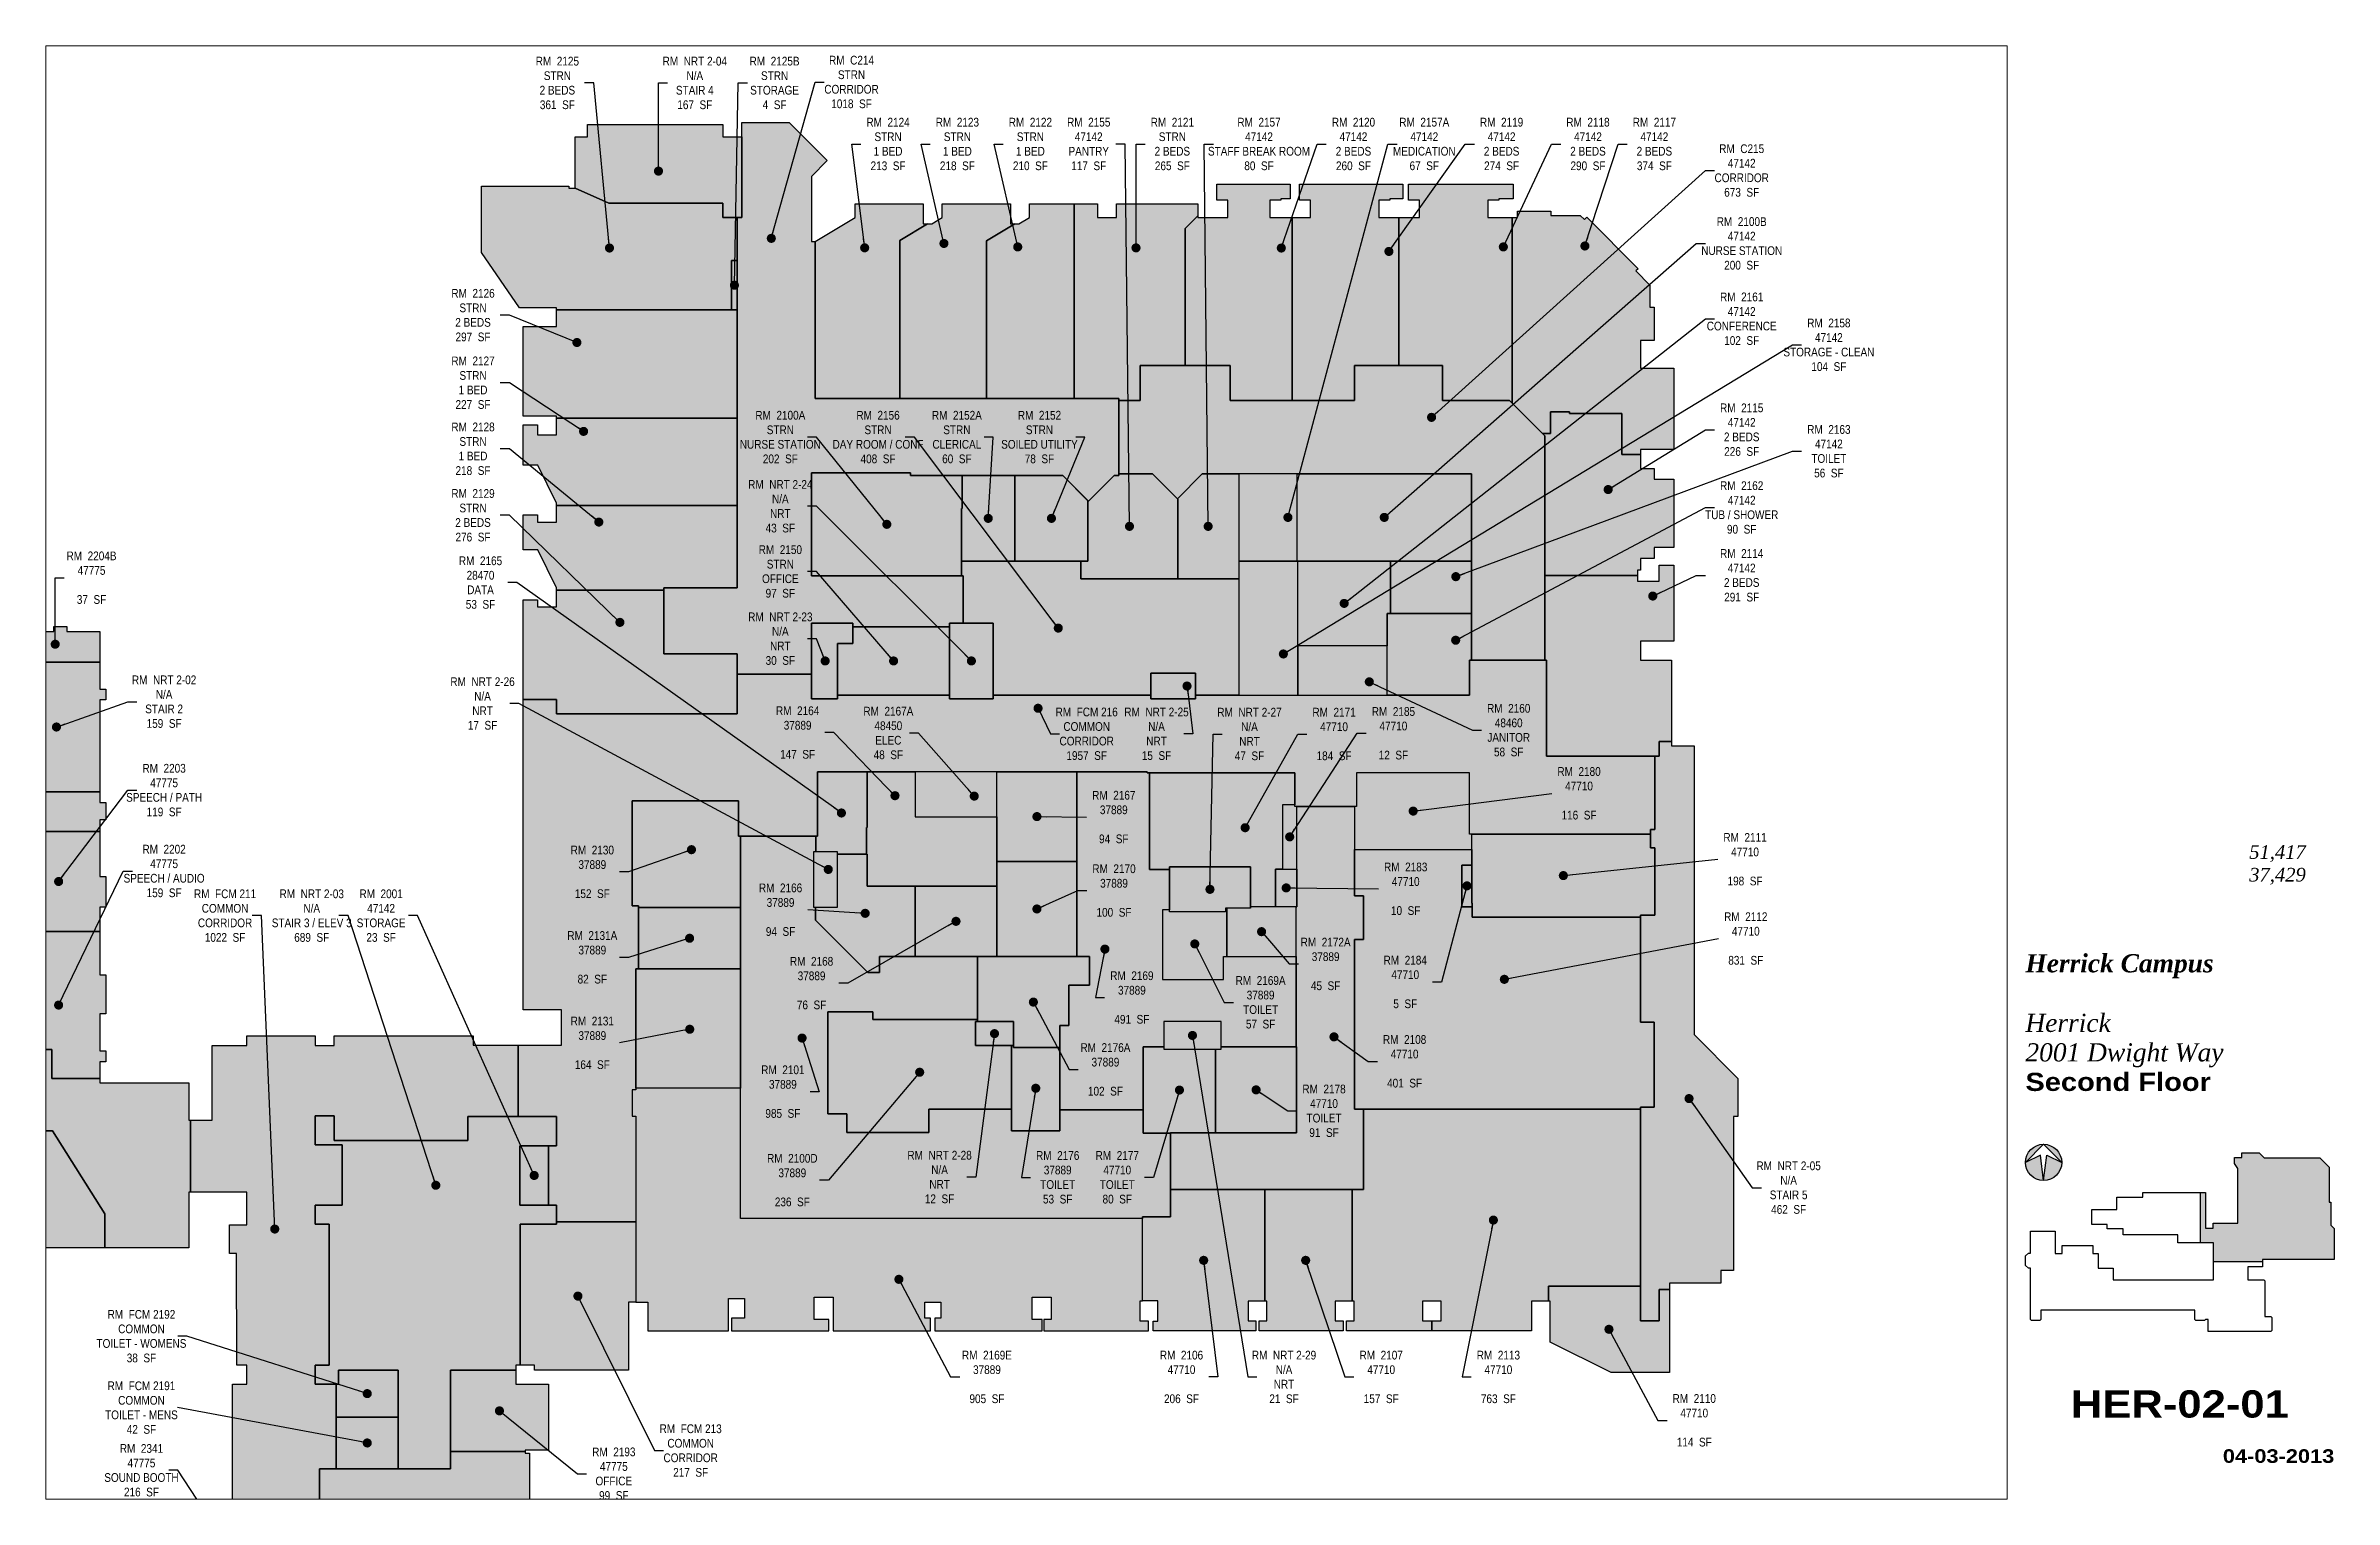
# Paper-space layout '01' of a CAD drawing. Header units: inches. Extents: x 0.9 to 16.7, y 0.5 to 10.5.
# The model-space entities are those that its viewports show. They can reach past a viewport. Long polylines and large blocks are cut down to what shows.
import ezdxf
from ezdxf.enums import TextEntityAlignment as Align

# ---------------------------------------------------------------- set-up
doc = ezdxf.new("R2010")
doc.units = ezdxf.units.IN
doc.header["$LTSCALE"] = 48
doc.header["$MEASUREMENT"] = 0
for name, color, linetype in [('0-LABEL', 3, 'Continuous'), ('1-NRT', 200, 'Continuous'), ('1-NRT-PTN', 253, 'Continuous'), ('3-FCM', 190, 'Continuous'), ('3-FCM-PTN', 9, 'Continuous'), ('4-OCC', 6, 'Continuous'), ('4-OCC-PTN', 95, 'Continuous'), ('T-5', 5, 'Continuous'), ('T-8', 8, 'Continuous')]:
    doc.layers.add(name, color=color, linetype=linetype)
doc.layers.add('T-VWPRT', color=1, linetype='Continuous', plot=False)
doc.styles.add('ArialB', font='')
doc.styles.add('ArialN', font='ARIALN.TTF')
doc.styles.add('TimesI', font='timesi.ttf')
doc.styles.add('TimesIB', font='timesbi.ttf')
doc.styles.get('ArialB').set_extended_font_data('Arial Black')
doc.dimstyles.new('AB-200', dxfattribs={"dimscale": 200, "dimtxt": 0.070312, "dimasz": 0.0625, "dimexe": 0.0625, "dimexo": 0.125, "dimgap": 0.1875, "dimtad": 0, "dimdec": 4, "dimrnd": 0.0625, "dimzin": 0, "dimdsep": 46, "dimlunit": 4, "dimtxsty": 'ArialN', "dimblk": 'ARCHTICK', "dimcen": 0.0625, "dimclrd": 256, "dimclre": 256, "dimclrt": 256, "dimadec": 0, "dimazin": 0, "dimtfac": 1, "dimtdec": 4, "dimtofl": 0, "dimtmove": 2, "dimatfit": 3, "dimldrblk": 'DOT', "dimfxl": 0, "dimfrac": 2, "dimtolj": 1, "dimtzin": 0, "dimlwd": -1, "dimlwe": -1, "dimarcsym": 0})

psp = doc.layouts.new('01')

msp = doc.modelspace()

# ---------------------------------------------------------------- texts
at = {"layer": '0-LABEL', "char_height": 12, "attachment_point": 5, "style": 'ArialN'}
for s, insert in [('RM  2125\\PSTRN\\P2 BEDS\\P361  SF', (3667.8, 2970.3)), ('RM  NRT 2-04\\PN/A\\PSTAIR 4\\P167  SF', (3857, 2970.3)), ('RM  2125B\\PSTRN\\PSTORAGE\\P4  SF', (3966.8, 2970.3)), ('RM  C214\\PSTRN\\PCORRIDOR\\P1018  SF', (4072.7, 2971.6)), ('RM  2124\\PSTRN\\P1 BED\\P213  SF', (4123, 2886.3)), ('RM  2123\\PSTRN\\P1 BED\\P218  SF', (4218.4, 2886.3)), ('RM  2122\\PSTRN\\P1 BED\\P210  SF', (4318.9, 2886.3)), ('RM  2155\\P47142\\PPANTRY\\P117  SF', (4399.2, 2886.3)), ('RM  2121\\PSTRN\\P2 BEDS\\P265  SF', (4514.3, 2886.3)), ('RM  2157\\P47142\\PSTAFF BREAK ROOM\\P80  SF', (4633.6, 2886.3)), ('RM  2120\\P47142\\P2 BEDS\\P260  SF', (4763.6, 2886.3)), ('RM  2157A\\P47142\\PMEDICATION\\P67  SF', (4861.1, 2886.3)), ('RM  2119\\P47142\\P2 BEDS\\P274  SF', (4967.5, 2886.3)), ('RM  2118\\P47142\\P2 BEDS\\P290  SF', (5086.4, 2886.3)), ('RM  2117\\P47142\\P2 BEDS\\P374  SF', (5177.8, 2886.3)), ('RM  C215\\P47142\\PCORRIDOR\\P673  SF', (5298, 2849.8)), ('RM  2100B\\P47142\\PNURSE STATION\\P200  SF', (5298, 2749.5)), ('RM  2126\\PSTRN\\P2 BEDS\\P297  SF', (3551.7, 2650.8)), ('RM  2161\\P47142\\PCONFERENCE\\P102  SF', (5298, 2645.8)), ('RM  2158\\P47142\\PSTORAGE - CLEAN\\P104  SF', (5418, 2610)), ('RM  2127\\PSTRN\\P1 BED\\P227  SF', (3551.7, 2557.8)), ('RM  2115\\P47142\\P2 BEDS\\P226  SF', (5298, 2493.2)), ('RM  2128\\PSTRN\\P1 BED\\P218  SF', (3551.7, 2466.9)), ('RM  2100A\\PSTRN\\PNURSE STATION\\P202  SF', (3974.7, 2483)), ('RM  2156\\PSTRN\\PDAY ROOM / CONF\\P408  SF', (4109.2, 2483)), ('RM  2152A\\PSTRN\\PCLERICAL\\P60  SF', (4217.7, 2483)), ('RM  2152\\PSTRN\\PSOILED UTILITY\\P78  SF', (4331.4, 2483)), ('RM  2163\\P47142\\PTOILET\\P56  SF', (5418, 2463.5)), ('RM  2129\\PSTRN\\P2 BEDS\\P276  SF', (3551.7, 2375.4)), ('RM  NRT 2-24\\PN/A\\PNRT\\P43  SF', (3974.7, 2387.8)), ('RM  2162\\P47142\\PTUB / SHOWER\\P90  SF', (5298, 2386.1)), ('RM  2150\\PSTRN\\POFFICE\\P97  SF', (3974.7, 2298.1)), ('RM  2204B\\P47775\\P\\P37  SF', (3026.6, 2289.5)), ('RM  2165\\P28470\\PDATA\\P53  SF', (3562, 2282.8)), ('RM  2114\\P47142\\P2 BEDS\\P291  SF', (5298, 2292.8)), ('RM  NRT 2-23\\PN/A\\PNRT\\P30  SF', (3974.7, 2205.6)), ('RM  NRT 2-02\\PN/A\\PSTAIR 2\\P159  SF', (3126.5, 2118.9)), ('RM  NRT 2-26\\PN/A\\PNRT\\P17  SF', (3564.8, 2116.4)), ('RM  2164\\P37889\\P\\P147  SF', (3998.5, 2076.4)), ('RM  2167A\\P48450\\PELEC\\P48  SF', (4123.4, 2075.8)), ('RM  FCM 216\\PCOMMON\\PCORRIDOR\\P1957  SF', (4396.4, 2074.7)), ('RM  NRT 2-25\\PN/A\\PNRT\\P15  SF', (4492.5, 2074.7)), ('RM  NRT 2-27\\PN/A\\PNRT\\P47  SF', (4620.5, 2074.4)), ('RM  2171\\P47710\\P\\P184  SF', (4736.9, 2074.4)), ('RM  2185\\P47710\\P\\P12  SF', (4818.6, 2075.4)), ('RM  2160\\P48460\\PJANITOR\\P58  SF', (4977.3, 2079.7)), ('RM  2203\\P47775\\PSPEECH / PATH\\P119  SF', (3126.5, 1997.2)), ('RM  2180\\P47710\\P\\P116  SF', (5074.1, 1992.8)), ('RM  2167\\P37889\\P\\P94  SF', (4433.7, 1960.1)), ('RM  2202\\P47775\\PSPEECH / AUDIO\\P159  SF', (3126.5, 1885.9)), ('RM  2111\\P47710\\P\\P198  SF', (5302.6, 1902.1)), ('RM  2130\\P37889\\P\\P152  SF', (3715.9, 1884.7)), ('RM  2170\\P37889\\P\\P100  SF', (4434, 1859)), ('RM  2183\\P47710\\P\\P10  SF', (4835.5, 1861.4)), ('RM  FCM 211\\PCOMMON\\PCORRIDOR\\P1022  SF', (3210.4, 1824.5)), ('RM  NRT 2-03\\PN/A\\PSTAIR 3 / ELEV 3\\P689  SF', (3329.7, 1824.5)), ('RM  2001\\P47142\\PSTORAGE\\P23  SF', (3425.2, 1824.5)), ('RM  2166\\P37889\\P\\P94  SF', (3975, 1832.6)), ('RM  2112\\P47710\\P\\P831  SF', (5303.6, 1793)), ('RM  2131A\\P37889\\P\\P82  SF', (3715.9, 1767.1)), ('RM  2168\\P37889\\P\\P76  SF', (4017.7, 1731.6)), ('RM  2172A\\P37889\\P\\P45  SF', (4725.3, 1758)), ('RM  2184\\P47710\\P\\P5  SF', (4834.9, 1733.2)), ('RM  2169\\P37889\\P\\P491  SF', (4458.6, 1711.8)), ('RM  2169A\\P37889\\PTOILET\\P57  SF', (4635.8, 1705.2)), ('RM  2131\\P37889\\P\\P164  SF', (3715.9, 1649.4)), ('RM  2176A\\P37889\\P\\P102  SF', (4422.2, 1612.9)), ('RM  2108\\P47710\\P\\P401  SF', (4834, 1624)), ('RM  2101\\P37889\\P\\P985  SF', (3978.2, 1582.3)), ('RM  2178\\P47710\\PTOILET\\P91  SF', (4723.1, 1555.9)), ('RM  2100D\\P37889\\P\\P236  SF', (3991.2, 1460.5)), ('RM  NRT 2-28\\PN/A\\PNRT\\P12  SF', (4193.9, 1464.8)), ('RM  2176\\P37889\\PTOILET\\P53  SF', (4356.5, 1464.4)), ('RM  2177\\P47710\\PTOILET\\P80  SF', (4438.5, 1464.4)), ('RM  NRT 2-05\\PN/A\\PSTAIR 5\\P462  SF', (5362.6, 1450.2)), ('RM  2201\\P47775\\POUTPATIENT RECEP\\P489  SF', (2894.2, 1293.5)), ('RM  FCM 2192\\PCOMMON\\PTOILET - WOMENS\\P38  SF', (3095.3, 1245.8)), ('RM  2169E\\P37889\\P\\P905  SF', (4259.1, 1189.7)), ('RM  2106\\P47710\\P\\P206  SF', (4526.9, 1189.7)), ('RM  NRT 2-29\\PN/A\\PNRT\\P21  SF', (4668, 1189.7)), ('RM  2107\\P47710\\P\\P157  SF', (4801.8, 1189.7)), ('RM  2113\\P47710\\P\\P763  SF', (4963.1, 1189.7)), ('RM  FCM 2191\\PCOMMON\\PTOILET - MENS\\P42  SF', (3095.3, 1147.5)), ('RM  2110\\P47710\\P\\P114  SF', (5232.7, 1130)), ('RM  FCM 213\\PCOMMON\\PCORRIDOR\\P217  SF', (3851.3, 1088.4)), ('RM  2341\\P47775\\PSOUND BOOTH\\P216  SF', (3095.3, 1061.3)), ('RM  2193\\P47775\\POFFICE\\P99  SF', (3745.5, 1056.5))]:
    msp.add_mtext(s, dxfattribs=dict(at, insert=insert))

# ---------------------------------------------------------------- blocks, each defined once
blk = doc.blocks.new('n-arrow')
h = blk.add_hatch(color=256)
h.paths.add_polyline_path([(0, 0.125), (0.125, 0, 0.414214)])
h.paths.add_polyline_path([(0, 0.125, 0.414214), (-0.125, 0), (0.051, 0.022)])
h = blk.add_hatch(color=256)
h.paths.add_polyline_path([(0.051, -0.022), (-0.125, 0, 0.414214), (0, -0.125)])
h.paths.add_polyline_path([(0.125, 0), (0, -0.125, 0.414214)])
for p, q in [((-0.125, 0), (0.051, 0.022)), ((-0.125, 0), (0.051, -0.022)), ((0, 0.125), (0.125, 0)), ((0.051, 0.022), (0, 0.125)), ((0, -0.125), (0.125, 0)), ((0.051, -0.022), (0, -0.125))]:
    blk.add_line(p, q)
blk.add_circle((0, 0), 0.125)
blk = doc.blocks.new('AB-TB-text')
for tag, style, p in [('GROSS', 'TimesI', (1.93, 4.406)), ('USEABLE', 'TimesI', (1.93, 4.25)), ('DATE', 'ArialB', (2.125, 0.25))]:
    blk.add_attdef(tag, text='', height=0.0938, dxfattribs=dict(style=style)).set_placement(p, align=Align.RIGHT)
for tag, style, p in [('CAMPUS', 'TimesIB', (0, 3.75)), ('PAVILION', 'TimesI', (0, 3.547)), ('BUILDING', 'TimesI', (0, 3.34)), ('STREET', 'TimesI', (0, 3.137)), ('FLOOR', 'ArialB', (0, 2.934))]:
    blk.add_attdef(tag, text='', height=0.125, dxfattribs=dict(style=style)).set_placement(p, align=Align.TOP_LEFT)
at = {"style": 'ArialB'}
blk.add_attdef('DWG#', text='', height=0.188, dxfattribs=at).set_placement((1.062, 0.749), align=Align.TOP_CENTER)
blk = doc.blocks.new('_ArchTick')
at = {"const_width": 0.15}
blk.add_lwpolyline([(-0.5, -0.5), (0.5, 0.5)], dxfattribs=at)
blk = doc.blocks.new('_Dot')
at = {"lineweight": -2}
blk.add_line((-0.5, 0), (-1, 0), dxfattribs=at)
at = {"const_width": 0.5}
blk.add_lwpolyline([(-0.25, 0, 1), (0.25, 0, 1)], format="xyb", close=True, dxfattribs=at)

# ---------------------------------------------------------------- hatches: boundary and pattern name
at = {"layer": '1-NRT-PTN'}
for points in [[(3921.5, 2785), (3895.5, 2785), (3895.5, 2805), (3738.5, 2805), (3692.5, 2825.4), (3692.5, 2896), (3709.5, 2896), (3709.5, 2913), (3895.5, 2913), (3895.5, 2896), (3921.5, 2896)], [(4017.5, 2123), (4017.5, 2227), (4074.6, 2227), (4074.5, 2199), (4053.5, 2199), (4053.5, 2123)], [(4207.7, 2227), (4267.7, 2227), (4267.7, 2123), (4207.7, 2123)], [(3037.8, 1994.7), (2910.5, 1994.7), (2910.5, 2173.5), (3037.8, 2173.5), (3037.8, 2136.3), (3046.1, 2136.3), (3046.1, 2121.3), (3037.8, 2121.3)], [(4484.5, 2158), (4546, 2158), (4546, 2123), (4484.5, 2123)], [(5158.5, 1560.9), (5177.5, 1560.9), (5177.5, 1678), (5158.5, 1678), (5158.5, 1825.2), (5178.5, 1825.2), (5178.5, 1918), (5172.5, 1918), (5172.5, 1943), (5178.5, 1943), (5178.5, 2044), (5184.5, 2044), (5184.5, 2064), (5201.5, 2064), (5201.5, 2058), (5232.5, 2058), (5232.5, 1661), (5292.5, 1600.6), (5292.5, 1548), (5286.5, 1548), (5286.5, 1336), (5269.5, 1336), (5269.5, 1319), (5204.1, 1319), (5198.5, 1319), (5198.5, 1310), (5184.5, 1310), (5184.5, 1267), (5158.5, 1267)], [(4020.5, 1836.1), (4053.5, 1836.1), (4053.5, 1912.2), (4020.5, 1912.2)], [(4510.3, 1891.5), (4622, 1891.5), (4622, 1834.7), (4587.4, 1834.7), (4587.4, 1829.9), (4510.3, 1829.9)], [(4243.5, 1678.7), (4295.5, 1678.7), (4295.5, 1645.7), (4243.5, 1645.7)], [(4502.8, 1640.7), (4581.3, 1640.7), (4581.3, 1678.7), (4502.8, 1678.7)], [(3353.5, 1206), (3353.5, 1400), (3334.5, 1400), (3334.5, 1426), (3371.5, 1426), (3371.5, 1509), (3334.5, 1509), (3334.5, 1549), (3360.5, 1549), (3360.5, 1515), (3544.5, 1515), (3544.5, 1548), (3666.5, 1548), (3666.5, 1508), (3616, 1508), (3616, 1426), (3666.5, 1426), (3666.5, 1400), (3616.5, 1400), (3616.5, 1206), (3610.5, 1206), (3610.5, 1199.3), (3520.7, 1199.3), (3520.7, 1063.4), (3448.7, 1063.4), (3448.7, 1199.3), (3366.5, 1199.3), (3366.5, 1180), (3334.5, 1180), (3334.5, 1206)]]:
    msp.add_hatch(color=256, dxfattribs=at).paths.add_polyline_path(points)
at = {"layer": '3-FCM-PTN'}
for points in [[(3775.8, 1403), (3666.5, 1403), (3666.5, 1426), (3655.7, 1426), (3655.7, 1508), (3666.5, 1508), (3666.5, 1548), (3613.7, 1548), (3613.7, 1646.2), (3673.7, 1646.2), (3673.7, 1695), (3620.5, 1695), (3620.5, 2122), (3666.5, 2122), (3666.5, 2102), (3915.5, 2102), (3915.5, 2157), (4017.5, 2157), (4017.5, 2123), (4053.5, 2123), (4053.5, 2128), (4207.7, 2128), (4207.7, 2123), (4267.7, 2123), (4267.7, 2128), (4484.5, 2128), (4484.5, 2123), (4546, 2123), (4546, 2128), (4923.5, 2128), (4923.5, 2176), (5029.5, 2176), (5029.5, 2044), (5178.5, 2044), (5178.5, 1943), (5172.5, 1943), (5172.5, 1936.5), (4923.5, 1936.5), (4923.5, 2021.2), (4767.8, 2021.2), (4767.8, 1974.9), (4683, 1974.9), (4683, 2021.2), (4479.5, 2021.2), (4479.5, 2022.5), (4380.5, 2022.5), (4025.8, 2022.5), (4025.8, 1934), (3917.3, 1934), (3917.3, 1962.5), (3917.3, 1982.7), (3770.7, 1982.7), (3770.7, 1838), (3779.5, 1838), (3779.5, 1751.2), (3775.8, 1751.2), (3775.8, 1584.7), (3770.7, 1584.7), (3770.7, 1548.8), (3775.8, 1548.8)], [(3340.5, 833), (3240.5, 833), (3240.5, 836), (3220.5, 836), (3220.5, 924), (3240.5, 924), (3240.5, 950), (3220.5, 950), (3220.5, 1180), (3240.5, 1180), (3240.5, 1206), (3226.5, 1206), (3226.3, 1359.5), (3216.7, 1359.5), (3216.7, 1399.1), (3240.5, 1399.1), (3240.5, 1444), (3162.8, 1444), (3162.8, 1543), (3192.5, 1543), (3192.5, 1646), (3240.5, 1646), (3240.5, 1659), (3334.5, 1659), (3334.5, 1646), (3360.5, 1646), (3360.5, 1659), (3552, 1659), (3552, 1646.2), (3613.7, 1646.2), (3613.7, 1548), (3544.5, 1548), (3544.5, 1515), (3360.5, 1515), (3360.5, 1549), (3334.5, 1549), (3334.5, 1509), (3371.5, 1509), (3371.5, 1426), (3334.5, 1426), (3334.5, 1400), (3353.5, 1400), (3353.5, 1206), (3334.5, 1206), (3334.5, 1180), (3363.5, 1180), (3363.5, 1063.4), (3340.5, 1063.4)], [(3616.5, 1206), (3616.5, 1400), (3666.5, 1400), (3666.5, 1403), (3775.8, 1403), (3775.8, 1292.7), (3765.5, 1292.7), (3765.5, 1199), (3636.5, 1199), (3636.5, 1206)]]:
    msp.add_hatch(color=256, dxfattribs=at).paths.add_polyline_path(points)
for points in [[(3363.5, 1180), (3366.5, 1180), (3366.5, 1199.3), (3448.7, 1199.3), (3448.7, 1134.3), (3363.5, 1134.3)], [(3363.5, 1134.3), (3448.7, 1134.3), (3448.7, 1063.4), (3363.5, 1063.4)]]:
    msp.add_hatch(color=256, dxfattribs=at).paths.add_polyline_path(points, flags=17)
at = {"layer": '4-OCC-PTN'}
for color, points in [(105, [(4017.5, 2157), (3915.5, 2157), (3915.5, 2185), (3814.5, 2185), (3814.5, 2275.5), (3915.5, 2275.5), (3915.5, 2785), (3921.5, 2785), (3921.5, 2916), (3987, 2916), (4039.3, 2863.7), (4017.5, 2841.8), (4017.5, 2752.1), (4022.5, 2752.1), (4022.5, 2536), (4440.5, 2536), (4440.5, 2430), (4434, 2430), (4430.6, 2426.5), (4398.7, 2394.7), (4363.4, 2430), (4153.7, 2430), (4153.7, 2434), (4022.5, 2434), (4017.5, 2434), (4017.5, 2292), (4226.5, 2292), (4226.5, 2227), (4207.7, 2227), (4207.7, 2222), (4074.6, 2222), (4074.6, 2227), (4017.5, 2227)]), (105, [(3915.5, 2726), (3907.5, 2726), (3907.5, 2658), (3666.5, 2658), (3666.5, 2661), (3615.8, 2661), (3563.5, 2736.9), (3563.5, 2828.4), (3683.5, 2828.4), (3683.5, 2825.4), (3692.5, 2825.4), (3738.5, 2805), (3895.5, 2805), (3895.5, 2785), (3915.5, 2785)]), (105, [(4022.5, 2536), (4022.5, 2752.1), (4077.5, 2785), (4077.5, 2804), (4171.5, 2804), (4171.5, 2776.4), (4177.3, 2776.4), (4139, 2753.5), (4139, 2536)]), (105, [(4139, 2536), (4139, 2753.5), (4177.3, 2776.4), (4183.2, 2776.4), (4197.5, 2785), (4197.5, 2804), (4291.5, 2804), (4291.5, 2776.4), (4297.3, 2776.4), (4258.5, 2753.2), (4258.5, 2536)]), (105, [(4258.5, 2536), (4258.5, 2753.2), (4297.3, 2776.4), (4303.2, 2776.4), (4317.5, 2785), (4317.5, 2804), (4379, 2804), (4379, 2536)]), (105, [(4379, 2536), (4379, 2804), (4411.5, 2804), (4411.5, 2785), (4437.5, 2785), (4437.5, 2804), (4549.5, 2804), (4549.5, 2787.5), (4532, 2770), (4532, 2581.5), (4470, 2581.5), (4470, 2533.5), (4440.5, 2533.5), (4440.5, 2536)]), (52, [(4532, 2581.5), (4532, 2770), (4549.5, 2787.5), (4549.5, 2785), (4590.5, 2785), (4590.5, 2809), (4575.5, 2809), (4575.5, 2831), (4676.5, 2831), (4676.5, 2811), (4663.5, 2811), (4663.5, 2809), (4648.5, 2809), (4648.5, 2785), (4679, 2785), (4679, 2533.5), (4594, 2533.5), (4594, 2581.5)]), (52, [(4679, 2533.5), (4679, 2785), (4704.5, 2785), (4704.5, 2809), (4689.5, 2809), (4689.5, 2831), (4831.5, 2831), (4831.5, 2811), (4813.5, 2811), (4813.5, 2809), (4798.5, 2809), (4798.5, 2785), (4826, 2785), (4826, 2581.5), (4765, 2581.5), (4765, 2533.5)]), (52, [(4826, 2581.5), (4826, 2785), (4854.5, 2785), (4854.5, 2809), (4839.5, 2809), (4839.5, 2831), (4983.5, 2831), (4983.5, 2811), (4963.5, 2811), (4963.5, 2809), (4948.5, 2809), (4948.5, 2785), (4982, 2785), (4982, 2529.9), (4978.4, 2533.5), (4886, 2533.5), (4886, 2581.5)]), (52, [(4982, 2529.9), (4982, 2785), (4989.5, 2785), (4989.5, 2794), (5035.5, 2794), (5035.5, 2788), (5075.8, 2788), (5081.4, 2782.3), (5084.6, 2785.5), (5155.3, 2714.8), (5152.1, 2711.6), (5171.5, 2692.3), (5171.5, 2662), (5177.5, 2662), (5177.5, 2616), (5158.5, 2616), (5158.5, 2578), (5204.5, 2578), (5204.5, 2466), (5158.5, 2466), (5158.5, 2459), (5133, 2459), (5133, 2515.5), (5061, 2515.5), (5061, 2517.7), (5034.8, 2517.7), (5034.8, 2487.9), (5024, 2487.9)]), (105, [(3915.5, 2509), (3666.5, 2509), (3666.5, 2512), (3620.5, 2512), (3620.5, 2635), (3666.5, 2635), (3666.5, 2658), (3915.5, 2658)]), (52, [(5027, 2176), (4926, 2176), (4926, 2432.5), (4555.5, 2432.5), (4521.3, 2398.2), (4487, 2432.5), (4440.5, 2432.5), (4440.5, 2533.5), (4470, 2533.5), (4470, 2581.5), (4594, 2581.5), (4594, 2533.5), (4765, 2533.5), (4765, 2581.5), (4886, 2581.5), (4886, 2533.5), (4978.4, 2533.5), (5027, 2484.9)]), (105, [(3915.5, 2389), (3666.5, 2389), (3666.5, 2392), (3640.7, 2444.5), (3620.5, 2444.5), (3620.5, 2500), (3640.5, 2500), (3640.5, 2486), (3666.5, 2486), (3666.5, 2509), (3915.5, 2509)]), (52, [(5024, 2487.9), (5034.8, 2487.9), (5034.8, 2517.7), (5061, 2517.7), (5061, 2515.5), (5133, 2515.5), (5133, 2459), (5158.5, 2459), (5158.5, 2440), (5177.5, 2440), (5177.5, 2425), (5204.5, 2425), (5204.5, 2331), (5177.5, 2331), (5177.5, 2316), (5158.5, 2316), (5158.5, 2300), (5154.5, 2300), (5154.5, 2292.5), (5027, 2292.5), (5027, 2484.9)]), (105, [(4017.5, 2292), (4017.5, 2434), (4153.7, 2434), (4153.7, 2430), (4225, 2430), (4225, 2385), (4224, 2385), (4224, 2292)]), (105, [(4224, 2312.5), (4224, 2385), (4225, 2385), (4225, 2430), (4297.7, 2430), (4297.7, 2312.5)]), (105, [(4297.7, 2312.5), (4297.7, 2430), (4363.4, 2430), (4398, 2395.4), (4398, 2312.5)]), (52, [(4522, 2288), (4388.5, 2288), (4388.5, 2312.5), (4398, 2312.5), (4398, 2395.4), (4398.7, 2394.7), (4434, 2430), (4440.5, 2430), (4440.5, 2432.5), (4487, 2432.5), (4522, 2397.5)]), (105, [(3915.5, 2275.5), (3814.5, 2275.5), (3814.5, 2272.5), (3666.5, 2272.5), (3666.5, 2275.5), (3640.7, 2328), (3620.5, 2328), (3620.5, 2376), (3640.5, 2376), (3640.5, 2366), (3666.5, 2366), (3666.5, 2389), (3915.5, 2389)]), (105, [(4224, 2292), (4224, 2312.5), (4388.5, 2312.5), (4388.5, 2288), (4606, 2288), (4606, 2128), (4546, 2128), (4546, 2158), (4484.5, 2158), (4484.5, 2128), (4267.7, 2128), (4267.7, 2227), (4226.5, 2227), (4226.5, 2292)]), (52, [(4606, 2128), (4687, 2128), (4687, 2312.5), (4606, 2312.5)]), (52, [(5027, 2292.5), (5154.5, 2292.5), (5154.5, 2285), (5184.5, 2285), (5184.5, 2307), (5204.5, 2307), (5204.5, 2202), (5158.5, 2202), (5158.5, 2176), (5201.5, 2176), (5201.5, 2067), (5201.5, 2064), (5184.5, 2064), (5184.5, 2044), (5029.5, 2044), (5029.5, 2176), (5027, 2176)]), (105, [(3915.5, 2102), (3666.5, 2102), (3666.5, 2122), (3620.5, 2122), (3620.5, 2259), (3640.5, 2259), (3640.5, 2249.5), (3666.5, 2249.5), (3666.5, 2272.5), (3814.5, 2272.5), (3814.5, 2185), (3915.5, 2185)]), (52, [(4810, 2128), (4810, 2240.5), (4926, 2240.5), (4926, 2176), (4923.5, 2176), (4923.5, 2128)]), (21, [(2915.5, 2173.5), (2915.5, 2215.5), (2974.8, 2215.5), (2974.8, 2222.5), (2992.8, 2222.5), (2992.8, 2215.5), (3037.8, 2215.5), (3037.8, 2173.5)]), (105, [(4053.5, 2128), (4053.5, 2199), (4074.5, 2199), (4074.6, 2222), (4207.7, 2222), (4207.7, 2128)]), (201, [(4687, 2128), (4810, 2128), (4810, 2196), (4687, 2196)]), (21, [(3162.8, 1543), (3162.8, 1444), (3160.5, 1444), (3160.5, 1367.5), (3045, 1367.5), (3045, 1414.3), (2972.7, 1528.5), (2810.5, 1528.5), (2810.5, 1619.5), (2807.5, 1619.5), (2807.5, 1710.3), (2464.8, 1710.3), (2167.8, 1710.3), (2050.8, 1710.3), (2050.8, 1674.3), (1985.5, 1674.3), (1985.5, 1668.3), (1942.8, 1668.3), (1942.8, 1674.3), (1747.8, 1674.3), (1711.8, 1674.5), (1648.8, 1674.5), (1648.8, 1782.5), (1876.5, 1782.5), (1876.5, 1810.5), (1963.5, 1810.5), (1963.5, 1821.3), (2017.8, 1821.3), (2017.8, 1810.5), (2302.8, 1810.5), (2302.8, 1819.5), (2399.5, 1819.5), (2399.5, 1810.5), (2536.8, 1810.5), (2536.8, 1827.3), (2627.5, 1827.3), (2627.5, 1810.5), (2807.5, 1810.5), (2807.5, 1887.3), (2798.5, 1887.3), (2798.5, 1974.3), (2780.5, 1974.3), (2780.5, 2016.3), (2910.5, 2016.3), (2910.5, 1994.7), (3037.8, 1994.7), (3037.8, 1980.3), (3046.1, 1980.3), (3046.1, 1956.3), (3037.8, 1956.3), (3037.8, 1940.5), (2916.5, 1940.5), (2916.5, 1640.5), (2971.8, 1640.5), (2971.8, 1600.5), (3037.8, 1600.5), (3037.8, 1594.5), (3160.5, 1594.5), (3160.5, 1543)]), (62, [(4023.6, 1912.2), (4023.6, 1934), (4025.8, 1934), (4025.8, 2022.5), (4094.1, 2022.5), (4094.1, 1945.7), (4093.4, 1945.7), (4093.4, 1909.2), (4053.5, 1909.2), (4053.5, 1912.2)]), (55, [(4160.1, 1960.7), (4272.9, 1960.7), (4272.9, 2022.5), (4160.1, 2022.5)]), (21, [(3037.8, 1802.5), (2916.5, 1802.5), (2916.5, 1940.5), (3037.8, 1940.5), (3037.8, 1878.3), (3046.1, 1878.3), (3046.1, 1836.3), (3037.8, 1836.3)]), (21, [(2916.5, 1802.5), (3037.8, 1802.5), (3037.8, 1743.3), (3046.1, 1743.3), (3046.1, 1689.3), (3037.8, 1689.3), (3037.8, 1638.3), (3046.1, 1638.3), (3046.1, 1623.3), (3037.8, 1623.3), (3037.8, 1600.5), (2971.8, 1600.5), (2971.8, 1640.5), (2916.5, 1640.5)]), (237, [(3775.8, 1751.2), (3920.1, 1751.2), (3920.1, 1587.2), (3775.8, 1587.2)]), (237, [(3775.8, 1584.7), (3770.7, 1584.7), (3770.7, 1548.8), (3775.8, 1548.8), (3775.8, 1292.7), (3792.5, 1292.7), (3792.5, 1253), (3903.5, 1253), (3903.5, 1297.6), (3925.5, 1297.6), (3925.5, 1270.7), (3907.5, 1270.7), (3907.5, 1253), (4041.5, 1253), (4041.5, 1268.7), (4021.5, 1268.7), (4021.5, 1299.5), (4047.5, 1299.6), (4047.5, 1268.7), (4047.5, 1253), (4181.5, 1253), (4181.5, 1270.7), (4173.5, 1270.7), (4173.5, 1292.7), (4195.5, 1292.7), (4195.5, 1270.7), (4187.5, 1270.7), (4187.5, 1253), (4334.9, 1253), (4334.9, 1268.7), (4321.5, 1268.7), (4321.5, 1299.5), (4347.5, 1299.5), (4347.5, 1268.7), (4337.5, 1268.7), (4337.5, 1253), (4481.5, 1253), (4481.5, 1266.7), (4470, 1266.7), (4470, 1294.7), (4473.2, 1294.7), (4473.2, 1407.6), (3920.1, 1407.6), (3920.1, 1587.2), (3775.8, 1587.2)]), (21, [(2584.5, 1500.5), (2570.5, 1500.5), (2570.5, 1528.5), (2972.7, 1528.5), (3045, 1414.3), (3045, 1367.5), (2584.5, 1367.5)]), (52, [(3616, 1508), (3655.7, 1508), (3655.7, 1426), (3616, 1426)]), (21, [(3610.5, 1199.3), (3610.5, 1180), (3655.5, 1180), (3655.5, 1089), (3623.5, 1089), (3623.5, 1087), (3520.7, 1087), (3520.7, 1199.3)]), (21, [(3520.7, 1087), (3623.5, 1087), (3623.5, 1085), (3629.5, 1085), (3629.5, 950), (3610.5, 950), (3610.5, 924), (3629.5, 924), (3629.5, 836), (3610.5, 836), (3610.5, 810), (3653.5, 810), (3653.5, 755), (3340.5, 755), (3340.5, 1063.4), (3520.7, 1063.4)])]:
    msp.add_hatch(color=color, dxfattribs=at).paths.add_polyline_path(points)
for color, points in [(105, [(3915.5, 2658), (3907.5, 2658), (3907.5, 2726), (3915.5, 2726)]), (52, [(4606, 2432.5), (4606, 2288), (4522, 2288), (4522, 2397.5), (4521.3, 2398.2), (4555.5, 2432.5)]), (52, [(4606, 2312.5), (4686, 2312.5), (4686, 2432.5), (4606, 2432.5)]), (52, [(4686, 2432.5), (4926, 2432.5), (4926, 2312.5), (4686, 2312.5)]), (52, [(4814.5, 2312.5), (4814.5, 2240.5), (4810, 2240.5), (4810, 2196), (4687, 2196), (4687, 2312.5)]), (52, [(4926, 2240.5), (4814.5, 2240.5), (4814.5, 2312.5), (4926, 2312.5)])]:
    msp.add_hatch(color=color, dxfattribs=at).paths.add_polyline_path(points, flags=17)
h = msp.add_hatch(color=237, dxfattribs=at)
h.dxf.hatch_style = 1
h.paths.add_polyline_path([(4094.1, 2022.5), (4160.1, 2022.5), (4160.1, 1960.7), (4272.9, 1960.7), (4272.9, 1865.2), (4094.1, 1865.2), (4094.1, 1909.2), (4093.4, 1909.2), (4093.4, 1945.7), (4094.1, 1945.7)])
h = msp.add_hatch(color=237, dxfattribs=at)
h.dxf.hatch_style = 1
h.paths.add_polyline_path([(4382.9, 2022.5), (4382.9, 1899.2), (4272.9, 1899.2), (4272.9, 2022.5)])
h = msp.add_hatch(color=237, dxfattribs=at)
h.dxf.hatch_style = 1
h.paths.add_polyline_path([(4382.9, 2022.5), (4479.5, 2022.5), (4479.5, 2021.2), (4482.8, 2021.2), (4482.8, 1888.2), (4510.3, 1888.2), (4510.3, 1832.3), (4500.9, 1832.3), (4500.9, 1736.5), (4584.9, 1736.5), (4584.9, 1768.2), (4684.8, 1768.2), (4684.8, 1644), (4581.3, 1644), (4581.3, 1678.7), (4502.8, 1678.7), (4502.8, 1644), (4474.2, 1644), (4474.2, 1557.4), (4359.6, 1557.4), (4359.6, 1673.3), (4371.9, 1673.3), (4371.9, 1728.7), (4400.1, 1728.7), (4400.1, 1768.2), (4382.9, 1768.2)])
h = msp.add_hatch(color=77, dxfattribs=at)
h.dxf.hatch_style = 1
h.paths.add_polyline_path([(4683, 2021.2), (4683, 1977.2), (4665.9, 1977.2), (4665.9, 1888.6), (4656.4, 1888.6), (4656.4, 1836.8), (4622, 1836.8), (4622, 1891.5), (4510.3, 1891.5), (4510.3, 1888.2), (4482.8, 1888.2), (4482.8, 2021.2)])
h = msp.add_hatch(color=77, dxfattribs=at)
h.dxf.hatch_style = 1
h.paths.add_polyline_path([(4767.8, 1974.9), (4765.1, 1974.9), (4765.1, 1915.5), (4926.5, 1915.5), (4926.5, 1936.5), (4923.5, 1936.5), (4923.5, 2021.2), (4767.8, 2021.2)])
h = msp.add_hatch(color=237, dxfattribs=at)
h.dxf.hatch_style = 1
h.paths.add_polyline_path([(3917.3, 1982.7), (3917.3, 1934), (3920.1, 1934), (3920.1, 1835.6), (3779.5, 1835.6), (3779.5, 1838), (3770.7, 1838), (3770.7, 1982.7)])
h = msp.add_hatch(color=77, dxfattribs=at)
h.dxf.hatch_style = 1
h.paths.add_polyline_path([(4685.6, 1836.8), (4685.6, 1974.9), (4765.1, 1974.9), (4765.1, 1851.8), (4777.3, 1851.8), (4777.3, 1791.9), (4765.1, 1791.9), (4765.1, 1558.2), (4777.2, 1558.2), (4777.2, 1447.5), (4511.7, 1447.5), (4511.7, 1525.6), (4685.4, 1525.6), (4685.4, 1644), (4684.8, 1644), (4684.8, 1836.8)])
h = msp.add_hatch(color=77, dxfattribs=at)
h.dxf.hatch_style = 1
h.paths.add_polyline_path([(4683, 1977.2), (4665.9, 1977.2), (4665.9, 1888.6), (4685.6, 1888.6), (4685.6, 1974.9), (4683, 1974.9)])
h = msp.add_hatch(color=237, dxfattribs=at)
h.dxf.hatch_style = 1
h.paths.add_polyline_path([(4111.1, 1746.2), (4111.1, 1768.2), (4245.9, 1768.2), (4245.9, 1681.8), (4102, 1681.8), (4102, 1692), (4040, 1692), (4040, 1552), (4066.2, 1552), (4066.2, 1526), (4179.1, 1526), (4179.1, 1558.2), (4293.1, 1558.2), (4293.1, 1528.2), (4359.6, 1528.2), (4359.6, 1557.4), (4474.2, 1557.4), (4474.2, 1525), (4511.7, 1525), (4511.7, 1410), (4473.2, 1410), (4473.2, 1407.6), (3920.1, 1407.6), (3920.1, 1934), (4023.6, 1934), (4023.6, 1912.2), (4020.5, 1912.2), (4020.5, 1836.1), (4022.9, 1836.1), (4022.9, 1818.4), (4095.2, 1746.2)])
h = msp.add_hatch(color=77, dxfattribs=at)
h.dxf.hatch_style = 1
h.paths.add_polyline_path([(5172.5, 1936.5), (5172.5, 1918), (5178.5, 1918), (5178.5, 1825.2), (5158.5, 1825.2), (5158.5, 1822.6), (4926.9, 1822.6), (4926.9, 1841.5), (4926.5, 1841.5), (4926.5, 1936.5), (4949.8, 1936.5)])
h = msp.add_hatch(color=237, dxfattribs=at)
h.dxf.hatch_style = 1
h.paths.add_polyline_path([(4160.1, 1865.2), (4160.1, 1768.2), (4111.1, 1768.2), (4111.1, 1746.2), (4095.2, 1746.2), (4022.9, 1818.4), (4022.9, 1836.1), (4053.5, 1836.1), (4053.5, 1909.2), (4094.1, 1909.2), (4094.1, 1865.2)])
h = msp.add_hatch(color=237, dxfattribs=at)
h.dxf.hatch_style = 1
h.paths.add_polyline_path([(4382.9, 1899.2), (4382.9, 1768.2), (4272.9, 1768.2), (4272.9, 1899.2)])
h = msp.add_hatch(color=77, dxfattribs=at)
h.dxf.hatch_style = 1
h.paths.add_polyline_path([(4926.9, 1822.6), (5158.5, 1822.6), (5158.5, 1678), (5177.5, 1678), (5177.5, 1560.9), (5158.5, 1560.9), (5158.5, 1558.2), (4777.2, 1558.2), (4765.1, 1558.2), (4765.1, 1791.9), (4777.3, 1791.9), (4777.3, 1851.8), (4765.1, 1851.8), (4765.1, 1915.5), (4926.5, 1915.5), (4926.5, 1894.2), (4912.7, 1894.2), (4912.7, 1836.7), (4926.9, 1836.7)])
h = msp.add_hatch(color=77, dxfattribs=at)
h.dxf.hatch_style = 1
h.paths.add_polyline_path([(4926.5, 1894.2), (4926.5, 1841.5), (4926.9, 1841.5), (4926.9, 1836.7), (4912.7, 1836.7), (4912.7, 1894.2)])
h = msp.add_hatch(color=237, dxfattribs=at)
h.dxf.hatch_style = 1
h.paths.add_polyline_path([(4160.1, 1768.2), (4160.1, 1865.2), (4272.9, 1865.2), (4272.9, 1768.2), (4245.9, 1768.2)])
h = msp.add_hatch(color=77, dxfattribs=at)
h.dxf.hatch_style = 1
h.paths.add_polyline_path([(4656.4, 1836.8), (4656.4, 1888.6), (4685.6, 1888.6), (4685.6, 1836.8)])
h = msp.add_hatch(color=237, dxfattribs=at)
h.dxf.hatch_style = 1
h.paths.add_polyline_path([(3779.5, 1835.6), (3920.1, 1835.6), (3920.1, 1751.2), (3779.5, 1751.2)])
h = msp.add_hatch(color=237, dxfattribs=at)
h.dxf.hatch_style = 1
h.paths.add_polyline_path([(4500.9, 1832.3), (4500.9, 1736.5), (4584.9, 1736.5), (4584.9, 1768.2), (4589.5, 1768.2), (4589.5, 1834.7), (4587.4, 1834.7), (4587.4, 1829.9), (4510.3, 1829.9), (4510.3, 1832.3)])
h = msp.add_hatch(color=237, dxfattribs=at)
h.dxf.hatch_style = 1
h.paths.add_polyline_path([(4589.5, 1834.7), (4589.5, 1768.2), (4684.8, 1768.2), (4684.8, 1836.8), (4622, 1836.8), (4622, 1834.7)])
h = msp.add_hatch(color=237, dxfattribs=at)
h.dxf.hatch_style = 1
h.paths.add_polyline_path([(4382.9, 1768.2), (4400.1, 1768.2), (4400.1, 1728.7), (4371.9, 1728.7), (4371.9, 1673.3), (4359.6, 1673.3), (4359.6, 1643), (4295.5, 1643), (4295.5, 1678.7), (4245.9, 1678.7), (4245.9, 1768.2)])
h = msp.add_hatch(color=237, dxfattribs=at)
h.dxf.hatch_style = 1
h.paths.add_polyline_path([(4243.5, 1678.7), (4243.5, 1645.7), (4293.1, 1645.7), (4293.1, 1558.2), (4179.1, 1558.2), (4179.1, 1526), (4066.2, 1526), (4066.2, 1552), (4040, 1552), (4040, 1692), (4102, 1692), (4102, 1681.8), (4245.9, 1681.8), (4245.9, 1678.7)])
h = msp.add_hatch(color=237, dxfattribs=at)
h.dxf.hatch_style = 1
h.paths.add_polyline_path([(4359.6, 1643), (4359.6, 1557.4), (4359.6, 1528.2), (4293.1, 1528.2), (4293.1, 1558.2), (4293.1, 1645.7), (4295.5, 1645.7), (4295.5, 1643)])
h = msp.add_hatch(color=77, dxfattribs=at)
h.dxf.hatch_style = 1
h.paths.add_polyline_path([(4573.9, 1640.7), (4573.9, 1525.6), (4511.7, 1525.6), (4511.7, 1525), (4474.2, 1525), (4474.2, 1644), (4502.8, 1644), (4502.8, 1640.7)])
h = msp.add_hatch(color=77, dxfattribs=at)
h.dxf.hatch_style = 1
h.paths.add_polyline_path([(4581.3, 1644), (4685.4, 1644), (4685.4, 1525.6), (4573.9, 1525.6), (4573.9, 1640.7), (4581.3, 1640.7)])
h = msp.add_hatch(color=77, dxfattribs=at)
h.dxf.hatch_style = 1
h.paths.add_polyline_path([(4777.2, 1558.2), (5158.5, 1558.2), (5158.5, 1314.6), (5032, 1314.6), (5032, 1294.2), (5008.5, 1294.2), (5008.5, 1253), (4871.5, 1253), (4871.5, 1267), (4884.5, 1267), (4884.5, 1294.2), (4858.5, 1294.2), (4858.5, 1267), (4871.5, 1267), (4871.5, 1253), (4753.8, 1253), (4753.8, 1267), (4764.5, 1267), (4764.5, 1294.2), (4761.9, 1294.2), (4761.9, 1447.5), (4777.2, 1447.5)])
h = msp.add_hatch(color=77, dxfattribs=at)
h.dxf.hatch_style = 1
h.paths.add_polyline_path([(4511.7, 1447.5), (4641.6, 1447.5), (4641.6, 1294.2), (4618.5, 1294.2), (4618.5, 1267), (4629.2, 1267), (4629.2, 1253), (4488, 1253), (4488, 1266.7), (4494.5, 1266.7), (4494.5, 1294.7), (4473.2, 1294.7), (4473.2, 1410), (4511.7, 1410)])
h = msp.add_hatch(color=77, dxfattribs=at)
h.dxf.hatch_style = 1
h.paths.add_polyline_path([(4641.6, 1447.5), (4761.9, 1447.5), (4761.9, 1294.2), (4738.5, 1294.2), (4738.5, 1267), (4749.2, 1267), (4749.2, 1253), (4633.8, 1253), (4633.8, 1267), (4644.2, 1267), (4644.2, 1294.2), (4641.6, 1294.2)])
h = msp.add_hatch(color=77, dxfattribs=at)
h.dxf.hatch_style = 1
h.paths.add_polyline_path([(5032, 1294.2), (5032, 1314.6), (5158.5, 1314.6), (5158.5, 1267), (5184.5, 1267), (5184.5, 1310), (5198.5, 1310), (5198.5, 1196), (5118.1, 1196), (5034.5, 1237.7), (5034.5, 1294.2)])

# ---------------------------------------------------------------- linework, layer by layer
at = {"layer": '1-NRT'}
for points in [[(3921.5, 2785), (3895.5, 2785), (3895.5, 2805), (3738.5, 2805), (3692.5, 2825.4), (3692.5, 2896), (3709.5, 2896), (3709.5, 2913), (3895.5, 2913), (3895.5, 2896), (3921.5, 2896)], [(4017.5, 2123), (4017.5, 2227), (4074.6, 2227), (4074.5, 2199), (4053.5, 2199), (4053.5, 2123)], [(4207.7, 2227), (4267.7, 2227), (4267.7, 2123), (4207.7, 2123)], [(3037.8, 1994.7), (2910.5, 1994.7), (2910.5, 2173.5), (3037.8, 2173.5), (3037.8, 2136.3), (3046.1, 2136.3), (3046.1, 2121.3), (3037.8, 2121.3)], [(4484.5, 2158), (4546, 2158), (4546, 2123), (4484.5, 2123)], [(5158.5, 1560.9), (5177.5, 1560.9), (5177.5, 1678), (5158.5, 1678), (5158.5, 1825.2), (5178.5, 1825.2), (5178.5, 1918), (5172.5, 1918), (5172.5, 1943), (5178.5, 1943), (5178.5, 2044), (5184.5, 2044), (5184.5, 2064), (5201.5, 2064), (5201.5, 2058), (5232.5, 2058), (5232.5, 1661), (5292.5, 1600.6), (5292.5, 1548), (5286.5, 1548), (5286.5, 1336), (5269.5, 1336), (5269.5, 1319), (5204.1, 1319), (5198.5, 1319), (5198.5, 1310), (5184.5, 1310), (5184.5, 1267), (5158.5, 1267)], [(4020.5, 1836.1), (4053.5, 1836.1), (4053.5, 1912.2), (4020.5, 1912.2)], [(4510.3, 1891.5), (4622, 1891.5), (4622, 1834.7), (4587.4, 1834.7), (4587.4, 1829.9), (4510.3, 1829.9)], [(4243.5, 1678.7), (4295.5, 1678.7), (4295.5, 1645.7), (4243.5, 1645.7)], [(4502.8, 1640.7), (4581.3, 1640.7), (4581.3, 1678.7), (4502.8, 1678.7)], [(3353.5, 1206), (3353.5, 1400), (3334.5, 1400), (3334.5, 1426), (3371.5, 1426), (3371.5, 1509), (3334.5, 1509), (3334.5, 1549), (3360.5, 1549), (3360.5, 1515), (3544.5, 1515), (3544.5, 1548), (3666.5, 1548), (3666.5, 1508), (3616, 1508), (3616, 1426), (3666.5, 1426), (3666.5, 1400), (3616.5, 1400), (3616.5, 1206), (3610.5, 1206), (3610.5, 1199.3), (3520.7, 1199.3), (3520.7, 1063.4), (3448.7, 1063.4), (3448.7, 1199.3), (3366.5, 1199.3), (3366.5, 1180), (3334.5, 1180), (3334.5, 1206)]]:
    msp.add_lwpolyline(points, close=True, dxfattribs=at)
at = {"layer": '3-FCM'}
for points in [[(3775.8, 1403), (3666.5, 1403), (3666.5, 1426), (3655.7, 1426), (3655.7, 1508), (3666.5, 1508), (3666.5, 1548), (3613.7, 1548), (3613.7, 1646.2), (3673.7, 1646.2), (3673.7, 1695), (3620.5, 1695), (3620.5, 2122), (3666.5, 2122), (3666.5, 2102), (3915.5, 2102), (3915.5, 2157), (4017.5, 2157), (4017.5, 2123), (4053.5, 2123), (4053.5, 2128), (4207.7, 2128), (4207.7, 2123), (4267.7, 2123), (4267.7, 2128), (4484.5, 2128), (4484.5, 2123), (4546, 2123), (4546, 2128), (4923.5, 2128), (4923.5, 2176), (5029.5, 2176), (5029.5, 2044), (5178.5, 2044), (5178.5, 1943), (5172.5, 1943), (5172.5, 1936.5), (4923.5, 1936.5), (4923.5, 2021.2), (4767.8, 2021.2), (4767.8, 1974.9), (4683, 1974.9), (4683, 2021.2), (4479.5, 2021.2), (4479.5, 2022.5), (4380.5, 2022.5), (4025.8, 2022.5), (4025.8, 1934), (3917.3, 1934), (3917.3, 1962.5), (3917.3, 1982.7), (3770.7, 1982.7), (3770.7, 1838), (3779.5, 1838), (3779.5, 1751.2), (3775.8, 1751.2), (3775.8, 1584.7), (3770.7, 1584.7), (3770.7, 1548.8), (3775.8, 1548.8)], [(3616.5, 1206), (3616.5, 1400), (3666.5, 1400), (3666.5, 1403), (3775.8, 1403), (3775.8, 1292.7), (3765.5, 1292.7), (3765.5, 1199), (3636.5, 1199), (3636.5, 1206)], [(3363.5, 1180), (3366.5, 1180), (3366.5, 1199.3), (3448.7, 1199.3), (3448.7, 1134.3), (3363.5, 1134.3)], [(3363.5, 1134.3), (3448.7, 1134.3), (3448.7, 1063.4), (3363.5, 1063.4)]]:
    msp.add_lwpolyline(points, close=True, dxfattribs=at)
msp.add_lwpolyline([(3220.5, 950), (3220.5, 1180), (3240.5, 1180), (3240.5, 1206), (3226.5, 1206), (3226.3, 1359.5), (3216.7, 1359.5), (3216.7, 1399.1), (3240.5, 1399.1), (3240.5, 1444), (3162.8, 1444), (3162.8, 1543), (3192.5, 1543), (3192.5, 1646), (3240.5, 1646), (3240.5, 1659), (3334.5, 1659), (3334.5, 1646), (3360.5, 1646), (3360.5, 1659), (3552, 1659), (3552, 1646.2), (3613.7, 1646.2), (3613.7, 1548), (3544.5, 1548), (3544.5, 1515), (3360.5, 1515), (3360.5, 1549), (3334.5, 1549), (3334.5, 1509), (3371.5, 1509), (3371.5, 1426), (3334.5, 1426), (3334.5, 1400), (3353.5, 1400), (3353.5, 1206), (3334.5, 1206), (3334.5, 1180), (3363.5, 1180), (3363.5, 1063.4), (3340.5, 1063.4), (3340.5, 833)], dxfattribs=at)
at = {"layer": '4-OCC'}
for points in [[(4017.5, 2157), (3915.5, 2157), (3915.5, 2185), (3814.5, 2185), (3814.5, 2275.5), (3915.5, 2275.5), (3915.5, 2785), (3921.5, 2785), (3921.5, 2916), (3987, 2916), (4039.3, 2863.7), (4017.5, 2841.8), (4017.5, 2752.1), (4022.5, 2752.1), (4022.5, 2536), (4440.5, 2536), (4440.5, 2430), (4434, 2430), (4430.6, 2426.5), (4398.7, 2394.7), (4363.4, 2430), (4153.7, 2430), (4153.7, 2434), (4022.5, 2434), (4017.5, 2434), (4017.5, 2292), (4226.5, 2292), (4226.5, 2227), (4207.7, 2227), (4207.7, 2222), (4074.6, 2222), (4074.6, 2227), (4017.5, 2227)], [(3915.5, 2726), (3907.5, 2726), (3907.5, 2658), (3666.5, 2658), (3666.5, 2661), (3615.8, 2661), (3563.5, 2736.9), (3563.5, 2828.4), (3683.5, 2828.4), (3683.5, 2825.4), (3692.5, 2825.4), (3738.5, 2805), (3895.5, 2805), (3895.5, 2785), (3915.5, 2785)], [(4022.5, 2536), (4022.5, 2752.1), (4077.5, 2785), (4077.5, 2804), (4171.5, 2804), (4171.5, 2776.4), (4177.3, 2776.4), (4139, 2753.5), (4139, 2536)], [(4139, 2536), (4139, 2753.5), (4177.3, 2776.4), (4183.2, 2776.4), (4197.5, 2785), (4197.5, 2804), (4291.5, 2804), (4291.5, 2776.4), (4297.3, 2776.4), (4258.5, 2753.2), (4258.5, 2536)], [(4258.5, 2536), (4258.5, 2753.2), (4297.3, 2776.4), (4303.2, 2776.4), (4317.5, 2785), (4317.5, 2804), (4379, 2804), (4379, 2536)], [(4379, 2536), (4379, 2804), (4411.5, 2804), (4411.5, 2785), (4437.5, 2785), (4437.5, 2804), (4549.5, 2804), (4549.5, 2787.5), (4532, 2770), (4532, 2581.5), (4470, 2581.5), (4470, 2533.5), (4440.5, 2533.5), (4440.5, 2536)], [(4532, 2581.5), (4532, 2770), (4549.5, 2787.5), (4549.5, 2785), (4590.5, 2785), (4590.5, 2809), (4575.5, 2809), (4575.5, 2831), (4676.5, 2831), (4676.5, 2811), (4663.5, 2811), (4663.5, 2809), (4648.5, 2809), (4648.5, 2785), (4679, 2785), (4679, 2533.5), (4594, 2533.5), (4594, 2581.5)], [(4679, 2533.5), (4679, 2785), (4704.5, 2785), (4704.5, 2809), (4689.5, 2809), (4689.5, 2831), (4831.5, 2831), (4831.5, 2811), (4813.5, 2811), (4813.5, 2809), (4798.5, 2809), (4798.5, 2785), (4826, 2785), (4826, 2581.5), (4765, 2581.5), (4765, 2533.5)], [(4826, 2581.5), (4826, 2785), (4854.5, 2785), (4854.5, 2809), (4839.5, 2809), (4839.5, 2831), (4983.5, 2831), (4983.5, 2811), (4963.5, 2811), (4963.5, 2809), (4948.5, 2809), (4948.5, 2785), (4982, 2785), (4982, 2529.9), (4978.4, 2533.5), (4886, 2533.5), (4886, 2581.5)], [(4982, 2529.9), (4982, 2785), (4989.5, 2785), (4989.5, 2794), (5035.5, 2794), (5035.5, 2788), (5075.8, 2788), (5081.4, 2782.3), (5084.6, 2785.5), (5155.3, 2714.8), (5152.1, 2711.6), (5171.5, 2692.3), (5171.5, 2662), (5177.5, 2662), (5177.5, 2616), (5158.5, 2616), (5158.5, 2578), (5204.5, 2578), (5204.5, 2466), (5158.5, 2466), (5158.5, 2459), (5133, 2459), (5133, 2515.5), (5061, 2515.5), (5061, 2517.7), (5034.8, 2517.7), (5034.8, 2487.9), (5024, 2487.9)], [(3915.5, 2658), (3907.5, 2658), (3907.5, 2726), (3915.5, 2726)], [(3915.5, 2509), (3666.5, 2509), (3666.5, 2512), (3620.5, 2512), (3620.5, 2635), (3666.5, 2635), (3666.5, 2658), (3915.5, 2658)], [(5027, 2176), (4926, 2176), (4926, 2432.5), (4555.5, 2432.5), (4521.3, 2398.2), (4487, 2432.5), (4440.5, 2432.5), (4440.5, 2533.5), (4470, 2533.5), (4470, 2581.5), (4594, 2581.5), (4594, 2533.5), (4765, 2533.5), (4765, 2581.5), (4886, 2581.5), (4886, 2533.5), (4978.4, 2533.5), (5027, 2484.9)], [(3915.5, 2389), (3666.5, 2389), (3666.5, 2392), (3640.7, 2444.5), (3620.5, 2444.5), (3620.5, 2500), (3640.5, 2500), (3640.5, 2486), (3666.5, 2486), (3666.5, 2509), (3915.5, 2509)], [(5024, 2487.9), (5034.8, 2487.9), (5034.8, 2517.7), (5061, 2517.7), (5061, 2515.5), (5133, 2515.5), (5133, 2459), (5158.5, 2459), (5158.5, 2440), (5177.5, 2440), (5177.5, 2425), (5204.5, 2425), (5204.5, 2331), (5177.5, 2331), (5177.5, 2316), (5158.5, 2316), (5158.5, 2300), (5154.5, 2300), (5154.5, 2292.5), (5027, 2292.5), (5027, 2484.9)], [(4017.5, 2292), (4017.5, 2434), (4153.7, 2434), (4153.7, 2430), (4225, 2430), (4225, 2385), (4224, 2385), (4224, 2292)], [(4224, 2312.5), (4224, 2385), (4225, 2385), (4225, 2430), (4297.7, 2430), (4297.7, 2312.5)], [(4297.7, 2312.5), (4297.7, 2430), (4363.4, 2430), (4398, 2395.4), (4398, 2312.5)], [(4522, 2288), (4388.5, 2288), (4388.5, 2312.5), (4398, 2312.5), (4398, 2395.4), (4398.7, 2394.7), (4434, 2430), (4440.5, 2430), (4440.5, 2432.5), (4487, 2432.5), (4522, 2397.5)], [(4606, 2432.5), (4606, 2288), (4522, 2288), (4522, 2397.5), (4521.3, 2398.2), (4555.5, 2432.5)], [(4606, 2312.5), (4686, 2312.5), (4686, 2432.5), (4606, 2432.5)], [(4686, 2432.5), (4926, 2432.5), (4926, 2312.5), (4686, 2312.5)], [(3915.5, 2275.5), (3814.5, 2275.5), (3814.5, 2272.5), (3666.5, 2272.5), (3666.5, 2275.5), (3640.7, 2328), (3620.5, 2328), (3620.5, 2376), (3640.5, 2376), (3640.5, 2366), (3666.5, 2366), (3666.5, 2389), (3915.5, 2389)], [(4224, 2292), (4224, 2312.5), (4388.5, 2312.5), (4388.5, 2288), (4606, 2288), (4606, 2128), (4546, 2128), (4546, 2158), (4484.5, 2158), (4484.5, 2128), (4267.7, 2128), (4267.7, 2227), (4226.5, 2227), (4226.5, 2292)], [(4606, 2128), (4687, 2128), (4687, 2312.5), (4606, 2312.5)], [(4814.5, 2312.5), (4814.5, 2240.5), (4810, 2240.5), (4810, 2196), (4687, 2196), (4687, 2312.5)], [(4926, 2240.5), (4814.5, 2240.5), (4814.5, 2312.5), (4926, 2312.5)], [(5027, 2292.5), (5154.5, 2292.5), (5154.5, 2285), (5184.5, 2285), (5184.5, 2307), (5204.5, 2307), (5204.5, 2202), (5158.5, 2202), (5158.5, 2176), (5201.5, 2176), (5201.5, 2067), (5201.5, 2064), (5184.5, 2064), (5184.5, 2044), (5029.5, 2044), (5029.5, 2176), (5027, 2176)], [(3915.5, 2102), (3666.5, 2102), (3666.5, 2122), (3620.5, 2122), (3620.5, 2259), (3640.5, 2259), (3640.5, 2249.5), (3666.5, 2249.5), (3666.5, 2272.5), (3814.5, 2272.5), (3814.5, 2185), (3915.5, 2185)], [(4810, 2128), (4810, 2240.5), (4926, 2240.5), (4926, 2176), (4923.5, 2176), (4923.5, 2128)], [(2915.5, 2173.5), (2915.5, 2215.5), (2974.8, 2215.5), (2974.8, 2222.5), (2992.8, 2222.5), (2992.8, 2215.5), (3037.8, 2215.5), (3037.8, 2173.5)], [(4053.5, 2128), (4053.5, 2199), (4074.5, 2199), (4074.6, 2222), (4207.7, 2222), (4207.7, 2128)], [(4687, 2128), (4810, 2128), (4810, 2196), (4687, 2196)], [(4094.1, 2022.5), (4160.1, 2022.5), (4160.1, 1960.7), (4272.9, 1960.7), (4272.9, 1865.2), (4094.1, 1865.2), (4094.1, 1909.2), (4093.4, 1909.2), (4093.4, 1945.7), (4094.1, 1945.7)], [(4160.1, 1960.7), (4272.9, 1960.7), (4272.9, 2022.5), (4160.1, 2022.5)], [(4382.9, 2022.5), (4382.9, 1899.2), (4272.9, 1899.2), (4272.9, 2022.5)], [(4382.9, 2022.5), (4479.5, 2022.5), (4479.5, 2021.2), (4482.8, 2021.2), (4482.8, 1888.2), (4510.3, 1888.2), (4510.3, 1832.3), (4500.9, 1832.3), (4500.9, 1736.5), (4584.9, 1736.5), (4584.9, 1768.2), (4684.8, 1768.2), (4684.8, 1644), (4581.3, 1644), (4581.3, 1678.7), (4502.8, 1678.7), (4502.8, 1644), (4474.2, 1644), (4474.2, 1557.4), (4359.6, 1557.4), (4359.6, 1673.3), (4371.9, 1673.3), (4371.9, 1728.7), (4400.1, 1728.7), (4400.1, 1768.2), (4382.9, 1768.2)], [(4683, 2021.2), (4683, 1977.2), (4665.9, 1977.2), (4665.9, 1888.6), (4656.4, 1888.6), (4656.4, 1836.8), (4622, 1836.8), (4622, 1891.5), (4510.3, 1891.5), (4510.3, 1888.2), (4482.8, 1888.2), (4482.8, 2021.2)], [(4767.8, 1974.9), (4765.1, 1974.9), (4765.1, 1915.5), (4926.5, 1915.5), (4926.5, 1936.5), (4923.5, 1936.5), (4923.5, 2021.2), (4767.8, 2021.2)], [(3917.3, 1982.7), (3917.3, 1934), (3920.1, 1934), (3920.1, 1835.6), (3779.5, 1835.6), (3779.5, 1838), (3770.7, 1838), (3770.7, 1982.7)], [(4685.6, 1836.8), (4685.6, 1974.9), (4765.1, 1974.9), (4765.1, 1851.8), (4777.3, 1851.8), (4777.3, 1791.9), (4765.1, 1791.9), (4765.1, 1558.2), (4765.1, 1558.2), (4777.2, 1558.2), (4777.2, 1447.5), (4511.7, 1447.5), (4511.7, 1525.6), (4685.4, 1525.6), (4685.4, 1644), (4684.8, 1644), (4684.8, 1836.8)], [(4683, 1977.2), (4665.9, 1977.2), (4665.9, 1888.6), (4685.6, 1888.6), (4685.6, 1974.9), (4683, 1974.9)], [(3037.8, 1802.5), (2916.5, 1802.5), (2916.5, 1940.5), (3037.8, 1940.5), (3037.8, 1878.3), (3046.1, 1878.3), (3046.1, 1836.3), (3037.8, 1836.3)], [(4111.1, 1746.2), (4111.1, 1768.2), (4245.9, 1768.2), (4245.9, 1681.8), (4102, 1681.8), (4102, 1692), (4040, 1692), (4040, 1552), (4066.2, 1552), (4066.2, 1526), (4179.1, 1526), (4179.1, 1558.2), (4293.1, 1558.2), (4293.1, 1528.2), (4359.6, 1528.2), (4359.6, 1557.4), (4474.2, 1557.4), (4474.2, 1525), (4511.7, 1525), (4511.7, 1410), (4473.2, 1410), (4473.2, 1407.6), (3920.1, 1407.6), (3920.1, 1934), (4023.6, 1934), (4023.6, 1912.2), (4020.5, 1912.2), (4020.5, 1836.1), (4022.9, 1836.1), (4022.9, 1818.4), (4095.2, 1746.2)], [(5172.5, 1936.5), (5172.5, 1918), (5178.5, 1918), (5178.5, 1825.2), (5158.5, 1825.2), (5158.5, 1822.6), (4926.9, 1822.6), (4926.9, 1841.5), (4926.5, 1841.5), (4926.5, 1936.5), (4949.8, 1936.5)], [(4160.1, 1865.2), (4160.1, 1768.2), (4111.1, 1768.2), (4111.1, 1746.2), (4095.2, 1746.2), (4022.9, 1818.4), (4022.9, 1836.1), (4053.5, 1836.1), (4053.5, 1909.2), (4094.1, 1909.2), (4094.1, 1865.2), (4160.1, 1865.2)], [(4382.9, 1899.2), (4382.9, 1768.2), (4272.9, 1768.2), (4272.9, 1899.2)], [(4926.9, 1822.6), (4926.9, 1822.6), (5158.5, 1822.6), (5158.5, 1678), (5177.5, 1678), (5177.5, 1560.9), (5158.5, 1560.9), (5158.5, 1558.2), (4777.2, 1558.2), (4777.2, 1558.2), (4765.1, 1558.2), (4765.1, 1791.9), (4777.3, 1791.9), (4777.3, 1851.8), (4765.1, 1851.8), (4765.1, 1915.5), (4926.5, 1915.5), (4926.5, 1894.2), (4912.7, 1894.2), (4912.7, 1836.7), (4926.9, 1836.7)], [(4926.5, 1894.2), (4926.5, 1841.5), (4926.9, 1841.5), (4926.9, 1836.7), (4912.7, 1836.7), (4912.7, 1894.2)], [(4160.1, 1768.2), (4160.1, 1865.2), (4272.9, 1865.2), (4272.9, 1768.2), (4245.9, 1768.2), (4245.9, 1768.2), (4160.1, 1768.2)], [(4656.4, 1836.8), (4656.4, 1888.6), (4685.6, 1888.6), (4685.6, 1836.8)], [(3779.5, 1835.6), (3920.1, 1835.6), (3920.1, 1751.2), (3779.5, 1751.2)], [(4589.5, 1834.7), (4589.5, 1768.2), (4684.8, 1768.2), (4684.8, 1836.8), (4622, 1836.8), (4622, 1834.7), (4589.5, 1834.7), (4589.5, 1834.7)], [(2916.5, 1802.5), (3037.8, 1802.5), (3037.8, 1743.3), (3046.1, 1743.3), (3046.1, 1689.3), (3037.8, 1689.3), (3037.8, 1638.3), (3046.1, 1638.3), (3046.1, 1623.3), (3037.8, 1623.3), (3037.8, 1600.5), (2971.8, 1600.5), (2971.8, 1640.5), (2916.5, 1640.5)], [(4382.9, 1768.2), (4400.1, 1768.2), (4400.1, 1728.7), (4371.9, 1728.7), (4371.9, 1673.3), (4359.6, 1673.3), (4359.6, 1643), (4295.5, 1643), (4295.5, 1678.7), (4245.9, 1678.7), (4245.9, 1768.2)], [(3775.8, 1751.2), (3920.1, 1751.2), (3920.1, 1587.2), (3775.8, 1587.2)], [(4243.5, 1678.7), (4243.5, 1645.7), (4293.1, 1645.7), (4293.1, 1558.2), (4179.1, 1558.2), (4179.1, 1526), (4066.2, 1526), (4066.2, 1552), (4040, 1552), (4040, 1692), (4102, 1692), (4102, 1681.8), (4245.9, 1681.8), (4245.9, 1678.7)], [(4359.6, 1643), (4359.6, 1557.4), (4359.6, 1557.4), (4359.6, 1528.2), (4293.1, 1528.2), (4293.1, 1558.2), (4293.1, 1558.2), (4293.1, 1645.7), (4295.5, 1645.7), (4295.5, 1643)], [(4573.9, 1640.7), (4573.9, 1525.6), (4511.7, 1525.6), (4511.7, 1525), (4474.2, 1525), (4474.2, 1644), (4502.8, 1644), (4502.8, 1640.7)], [(4581.3, 1644), (4685.4, 1644), (4685.4, 1525.6), (4573.9, 1525.6), (4573.9, 1640.7), (4581.3, 1640.7)], [(3775.8, 1584.7), (3770.7, 1584.7), (3770.7, 1548.8), (3775.8, 1548.8), (3775.8, 1292.7), (3792.5, 1292.7), (3792.5, 1253), (3903.5, 1253), (3903.5, 1297.6), (3925.5, 1297.6), (3925.5, 1270.7), (3907.5, 1270.7), (3907.5, 1253), (4041.5, 1253), (4041.5, 1268.7), (4021.5, 1268.7), (4021.5, 1299.5), (4047.5, 1299.6), (4047.5, 1268.7), (4047.5, 1253), (4181.5, 1253), (4181.5, 1270.7), (4173.5, 1270.7), (4173.5, 1292.7), (4195.5, 1292.7), (4195.5, 1270.7), (4187.5, 1270.7), (4187.5, 1253), (4334.9, 1253), (4334.9, 1268.7), (4321.5, 1268.7), (4321.5, 1299.5), (4347.5, 1299.5), (4347.5, 1268.7), (4337.5, 1268.7), (4337.5, 1253), (4481.5, 1253), (4481.5, 1266.7), (4470, 1266.7), (4470, 1294.7), (4473.2, 1294.7), (4473.2, 1407.6), (3920.1, 1407.6), (3920.1, 1587.2), (3775.8, 1587.2)], [(4777.2, 1558.2), (5158.5, 1558.2), (5158.5, 1314.6), (5032, 1314.6), (5032, 1294.2), (5008.5, 1294.2), (5008.5, 1253), (4871.5, 1253), (4871.5, 1267), (4884.5, 1267), (4884.5, 1294.2), (4858.5, 1294.2), (4858.5, 1267), (4871.5, 1267), (4871.5, 1253), (4753.8, 1253), (4753.8, 1267), (4764.5, 1267), (4764.5, 1294.2), (4761.9, 1294.2), (4761.9, 1447.5), (4777.2, 1447.5), (4777.2, 1558.2)], [(2584.5, 1500.5), (2570.5, 1500.5), (2570.5, 1528.5), (2972.7, 1528.5), (3045, 1414.3), (3045, 1367.5), (2584.5, 1367.5)], [(3616, 1508), (3655.7, 1508), (3655.7, 1426), (3616, 1426)], [(4511.7, 1447.5), (4641.6, 1447.5), (4641.6, 1294.2), (4618.5, 1294.2), (4618.5, 1267), (4629.2, 1267), (4629.2, 1253), (4488, 1253), (4488, 1266.7), (4494.5, 1266.7), (4494.5, 1294.7), (4473.2, 1294.7), (4473.2, 1410), (4511.7, 1410), (4511.7, 1447.5)], [(4641.6, 1447.5), (4761.9, 1447.5), (4761.9, 1294.2), (4738.5, 1294.2), (4738.5, 1267), (4749.2, 1267), (4749.2, 1253), (4633.8, 1253), (4633.8, 1267), (4644.2, 1267), (4644.2, 1294.2), (4641.6, 1294.2), (4641.6, 1447.5)], [(5032, 1294.2), (5032, 1314.6), (5158.5, 1314.6), (5158.5, 1267), (5184.5, 1267), (5184.5, 1310), (5198.5, 1310), (5198.5, 1196), (5118.1, 1196), (5034.5, 1237.7), (5034.5, 1294.2)], [(3610.5, 1199.3), (3610.5, 1180), (3655.5, 1180), (3655.5, 1089), (3623.5, 1089), (3623.5, 1087), (3520.7, 1087), (3520.7, 1199.3)], [(3520.7, 1087), (3623.5, 1087), (3623.5, 1085), (3629.5, 1085), (3629.5, 950), (3610.5, 950), (3610.5, 924), (3629.5, 924), (3629.5, 836), (3610.5, 836), (3610.5, 810), (3653.5, 810), (3653.5, 755), (3340.5, 755), (3340.5, 1063.4), (3520.7, 1063.4)]]:
    msp.add_lwpolyline(points, close=True, dxfattribs=at)
for points in [[(2910.5, 1994.7), (3037.8, 1994.7), (3037.8, 1980.3), (3046.1, 1980.3), (3046.1, 1956.3), (3037.8, 1956.3), (3037.8, 1940.5), (2916.5, 1940.5)], [(2916.5, 1640.5), (2971.8, 1640.5), (2971.8, 1600.5), (3037.8, 1600.5), (3037.8, 1594.5), (3160.5, 1594.5), (3160.5, 1543), (3162.8, 1543), (3162.8, 1444), (3160.5, 1444), (3160.5, 1367.5), (3045, 1367.5), (3045, 1414.3), (2972.7, 1528.5), (2810.5, 1528.5)], [(4500.9, 1832.3), (4500.9, 1736.5), (4584.9, 1736.5), (4584.9, 1768.2), (4589.5, 1768.2), (4589.5, 1834.7), (4587.4, 1834.7), (4587.4, 1829.9), (4510.3, 1829.9), (4510.3, 1832.3), (4500.9, 1832.3)]]:
    msp.add_lwpolyline(points, dxfattribs=at)
at = {"layer": '4-OCC', "color": 6}
msp.add_lwpolyline([(4023.6, 1912.2), (4023.6, 1934), (4025.8, 1934), (4025.8, 2022.5), (4094.1, 2022.5), (4094.1, 1945.7), (4093.4, 1945.7), (4093.4, 1909.2), (4053.5, 1909.2), (4053.5, 1912.2)], close=True, dxfattribs=at)
at = {"layer": '4-OCC', "color": 7}
msp.add_lwpolyline([(4160.1, 1960.7), (4272.9, 1960.7), (4272.9, 2022.5), (4160.1, 2022.5)], close=True, dxfattribs=at)
at = {"layer": '4-OCC-PTN'}
msp.add_line((4622, 1834.7), (4622, 1839), dxfattribs=at)

msp.set_redraw_order([(e.dxf.handle, doc.entitydb.next_handle()) for e in msp.query("TEXT MTEXT ATTDEF DIMENSION ARC_DIMENSION")])  # texts and dimensions are drawn at this point

# ---------------------------------------------------------------- leaders
at = {"layer": '0-LABEL', "annotation_type": 0, "has_hookline": 1}
for points, hookline_direction, text_width in [([(3739.5, 2743.2), (3717.8, 2970.3), (3705.3, 2970.3)], 1, 58), ([(3807, 2849), (3807, 2970.3), (3819.5, 2970.3)], 0, 86.9), ([(3911.5, 2692), (3916.8, 2970.3), (3929.3, 2970.3)], 0, 67), ([(3962.3, 2756.5), (4022.7, 2971.6), (4035.2, 2971.6)], 0, 74), ([(4090.8, 2743.5), (4073, 2886.3), (4085.5, 2886.3)], 0, 57.9), ([(4199.9, 2749.5), (4168.4, 2886.3), (4180.9, 2886.3)], 0, 57.9), ([(4301.5, 2744.7), (4268.9, 2886.3), (4281.4, 2886.3)], 0, 57.8), ([(4455.3, 2360.2), (4449.2, 2886.3), (4436.7, 2886.3)], 1, 58), ([(4464.3, 2743.4), (4464.3, 2886.3), (4476.8, 2886.3)], 0, 56), ([(4563.6, 2360.2), (4558.3, 2886.3), (4570.8, 2886.3)], 0, 138.9), ([(4664.3, 2743.2), (4713.6, 2886.3), (4726.1, 2886.3)], 0, 57.9), ([(4673.4, 2372.5), (4811.1, 2886.3), (4823.6, 2886.3)], 0, 84.1), ([(4812.4, 2738.5), (4917.5, 2886.3), (4930, 2886.3)], 0, 57.9), ([(4969.9, 2744.7), (5036.4, 2886.3), (5048.9, 2886.3)], 0, 57.9), ([(5082.2, 2746), (5127.8, 2886.3), (5140.3, 2886.3)], 0, 57.9), ([(4871.1, 2510.2), (5248, 2849.8), (5260.5, 2849.8)], 0, 74), ([(4806, 2372.5), (5235.5, 2749.5), (5248, 2749.5)], 0, 109.3), ([(3694.7, 2613.2), (3601.7, 2650.8), (3589.2, 2650.8)], 1, 57.9), ([(4750.8, 2254.2), (5248, 2645.8), (5260.5, 2645.8)], 0, 94.8), ([(4667.1, 2184.6), (5368, 2610), (5380.5, 2610)], 0, 123.5), ([(3703.9, 2490.9), (3601.7, 2557.8), (3589.2, 2557.8)], 1, 57.9), ([(5114.2, 2410.9), (5248, 2493.2), (5260.5, 2493.2)], 0, 58), ([(3724.9, 2366.1), (3601.7, 2466.9), (3589.2, 2466.9)], 1, 57.9), ([(4121.3, 2363), (4024.7, 2483), (4012.2, 2483)], 1, 109.3), ([(4357.3, 2220.2), (4159.2, 2483), (4146.7, 2483)], 1, 123.6), ([(4260.9, 2371.2), (4267.7, 2483), (4255.2, 2483)], 1, 67.7), ([(4347.9, 2371.2), (4393.9, 2483), (4381.4, 2483)], 1, 104.7), ([(4904.5, 2291), (5368, 2463.5), (5380.5, 2463.5)], 0, 57.9), ([(3753.9, 2228.1), (3601.7, 2375.4), (3589.2, 2375.4)], 1, 57.9), ([(4237.7, 2175), (4024.7, 2387.8), (4012.2, 2387.8)], 1, 86.9), ([(4904.3, 2203.5), (5248, 2386.1), (5260.5, 2386.1)], 0, 100.3), ([(2843.5, 2119.4), (2843.5, 2289.5), (2856, 2289.5)], 0, 81.6), ([(2976.6, 2198), (2976.6, 2289.5), (2989.1, 2289.5)], 0, 67), ([(4058.8, 1965.8), (3612, 2282.8), (3599.5, 2282.8)], 1, 58), ([(4130.6, 2175), (4024.7, 2298.1), (4012.2, 2298.1)], 1, 57.9), ([(5175.6, 2264.3), (5235.5, 2292.8), (5248, 2292.8)], 0, 57.9), ([(4036.4, 2175), (4024.7, 2205.6), (4012.2, 2205.6)], 1, 86.9), ([(4534.5, 2140.5), (4542.5, 2074.7), (4530, 2074.7)], 1, 87), ([(4785.4, 2146.3), (4927.3, 2079.7), (4939.8, 2079.7)], 0, 58.2), ([(2978.3, 2084.1), (3076.5, 2118.9), (3089, 2118.9)], 0, 86.8), ([(4040.7, 1888.1), (3614.8, 2116.4), (3602.3, 2116.4)], 1, 86.9), ([(4329.5, 2109.9), (4346.4, 2074.7), (4358.9, 2074.7)], 0, 83.8), ([(4132.5, 1989.6), (4048.5, 2076.4), (4036, 2076.4)], 1, 57.9), ([(4241.6, 1989), (4164.8, 2075.8), (4152.3, 2075.8)], 1, 67.7), ([(4566.1, 1860.7), (4570.5, 2074.4), (4583, 2074.4)], 0, 86.9), ([(4614.5, 1945.5), (4686.9, 2074.4), (4699.4, 2074.4)], 0, 56), ([(4675.8, 1932.9), (4768.6, 2075.4), (4781.1, 2075.4)], 0, 58), ([(2981.3, 1871.5), (3076.5, 1997.2), (3089, 1997.2)], 0, 102.9), ([(4845.8, 1968.4), (5036.6, 1992.8)], 0, 57.9), ([(4327.9, 1960.8), (4396.2, 1960.1)], 0, 57.9), ([(3852.4, 1915.3), (3765.9, 1884.7), (3753.4, 1884.7)], 1, 57.9), ([(5052.5, 1879.6), (5265.1, 1902.1)], 0, 56), ([(2981.3, 1701.5), (3070.3, 1885.9), (3082.8, 1885.9)], 0, 110.3), ([(4327.9, 1833.7), (4384, 1859), (4396.5, 1859)], 0, 57.9), ([(4671, 1862.7), (4798, 1861.4)], 0, 57.9), ([(4919.8, 1865.5), (4884.9, 1733.2), (4872.4, 1733.2)], 1, 57.9), ([(4091.5, 1827.7), (4012.5, 1832.6)], 1, 57.9), ([(3278.8, 1393.3), (3260.4, 1824.5), (3247.9, 1824.5)], 1, 81.9), ([(3500.5, 1453.5), (3379.7, 1824.5), (3367.2, 1824.5)], 1, 108.8), ([(3635.9, 1467), (3475.2, 1824.5), (3462.7, 1824.5)], 1, 65.9), ([(3849.8, 1793.4), (3765.9, 1767.1), (3753.4, 1767.1)], 1, 67.7), ([(4216.5, 1816.7), (4067.7, 1731.6), (4055.2, 1731.6)], 1, 57.9), ([(4637.1, 1802.5), (4675.3, 1758), (4687.8, 1758)], 0, 67.7), ([(4421.5, 1778.5), (4408.6, 1711.8), (4421.1, 1711.8)], 0, 57.9), ([(4545.2, 1785.6), (4585.8, 1705.2), (4598.3, 1705.2)], 0, 67.7), ([(4971.3, 1736.9), (5266.1, 1793)], 0, 57.8), ([(4323, 1705.6), (4372.2, 1612.9), (4384.7, 1612.9)], 0, 67.7), ([(3850, 1668.2), (3753.4, 1649.4)], 1, 56), ([(4004.6, 1656.1), (4028.2, 1582.3), (4015.7, 1582.3)], 1, 56), ([(4269.5, 1662.2), (4243.9, 1464.8), (4231.4, 1464.8)], 1, 86.9), ([(4542, 1659.7), (4618, 1189.7), (4630.5, 1189.7)], 0, 86.9), ([(4736.8, 1657.7), (4784, 1624), (4796.5, 1624)], 0, 57.9), ([(4166.5, 1609), (4041.2, 1460.5), (4028.7, 1460.5)], 1, 67.7), ([(4326.3, 1587), (4306.5, 1464.4), (4319, 1464.4)], 0, 57.9), ([(4524.1, 1584.5), (4488.5, 1464.4), (4476, 1464.4)], 1, 57.9), ([(4629.6, 1584.8), (4673.1, 1555.9), (4685.6, 1555.9)], 0, 57.9), ([(5225.5, 1572.8), (5312.6, 1450.2), (5325.1, 1450.2)], 0, 87), ([(2844.2, 1400.6), (2844.2, 1293.5), (2856.7, 1293.5)], 0, 136.9), ([(4956.2, 1405.6), (4913.1, 1189.7), (4925.6, 1189.7)], 0, 57.9), ([(4557.4, 1350.2), (4576.9, 1189.7), (4564.4, 1189.7)], 1, 57.9), ([(4697.8, 1350.2), (4751.8, 1189.7), (4764.3, 1189.7)], 0, 57.9), ([(4137.9, 1324.1), (4209.1, 1189.7), (4221.6, 1189.7)], 0, 67), ([(3696.1, 1301), (3801.3, 1088.4), (3813.8, 1088.4)], 0, 83.8), ([(5115.3, 1255.3), (5182.7, 1130), (5195.2, 1130)], 0, 57.9), ([(3406.1, 1166.8), (3157.8, 1245.8), (3145.3, 1245.8)], 1, 122.7), ([(3406.1, 1098.9), (3144.8, 1147.5)], 1, 99), ([(3588.1, 1143.1), (3695.5, 1056.5), (3708, 1056.5)], 0, 57.9), ([(3410.4, 659.1), (3145.3, 1061.3), (3132.8, 1061.3)], 1, 100.6)]:
    msp.add_leader(points, dimstyle='AB-200', dxfattribs=dict(at, hookline_direction=hookline_direction, text_width=text_width))

# ---------------------------------------------------------------- hatches: boundary and pattern name
at = {"layer": 'T-8'}
psp.add_hatch(color=256, dxfattribs=at).paths.add_polyline_path([(16.206, 2.849), (16.172, 2.884), (16.051, 2.884), (16.051, 2.851), (16.001, 2.851), (16.001, 2.81), (16.025, 2.776), (16.025, 2.399), (15.854, 2.399), (15.854, 2.365), (15.802, 2.365), (15.802, 2.61), (15.766, 2.61), (15.766, 2.264), (15.856, 2.264), (15.856, 2.133), (16.194, 2.133), (16.194, 2.149), (16.688, 2.149), (16.688, 2.362), (16.664, 2.386), (16.664, 2.544), (16.653, 2.544), (16.653, 2.784), (16.589, 2.848)])

# ---------------------------------------------------------------- linework, layer by layer
for p, q in [((15.766, 2.264), (15.766, 2.61)), ((16.194, 2.133), (15.856, 2.133))]:
    psp.add_line(p, q, dxfattribs=at)
psp.add_lwpolyline([(16.001, 2.851), (16.051, 2.851), (16.051, 2.884), (16.172, 2.884), (16.206, 2.849), (16.589, 2.848), (16.653, 2.784), (16.653, 2.544), (16.664, 2.544), (16.664, 2.386), (16.688, 2.362), (16.688, 2.149), (16.194, 2.149), (16.194, 2.098), (16.093, 2.098), (16.093, 2.009), (16.202, 2.009), (16.21, 2.002), (16.21, 1.758), (16.252, 1.758), (16.259, 1.751), (16.259, 1.661), (16.252, 1.654), (15.821, 1.654), (15.821, 1.737), (15.802, 1.737), (15.795, 1.73), (15.736, 1.73), (15.728, 1.737), (15.728, 1.8), (14.669, 1.8), (14.669, 1.737), (14.662, 1.73), (14.603, 1.73), (14.596, 1.737), (14.596, 2.089), (14.583, 2.089), (14.562, 2.108), (14.562, 2.174), (14.583, 2.193), (14.596, 2.193), (14.596, 2.345), (14.766, 2.345), (14.766, 2.191), (14.816, 2.191), (14.816, 2.246), (15.025, 2.246), (15.025, 2.191), (15.063, 2.191), (15.063, 2.089), (15.165, 2.089), (15.165, 2.009), (15.856, 2.009), (15.856, 2.264), (15.611, 2.264), (15.611, 2.318), (15.234, 2.318), (15.234, 2.36), (15.125, 2.36), (15.125, 2.389), (15.02, 2.389), (15.02, 2.493), (15.191, 2.493), (15.191, 2.579), (15.371, 2.579), (15.371, 2.61), (15.802, 2.61), (15.802, 2.365), (15.854, 2.365), (15.854, 2.399), (16.025, 2.399), (16.025, 2.776), (16.001, 2.81)], close=True, dxfattribs=at)

# ---------------------------------------------------------------- block references
at = {"layer": 'T-5'}
ref = psp.add_blockref('AB-TB-text', (14.562, 0.5), dxfattribs=at)
ref.add_attrib('DATE', '04-03-2013', dxfattribs={"layer": 'T-8', "height": 0.0938, "style": 'ArialB'}).set_placement((16.688, 0.75), align=Align.RIGHT)
ref.add_attrib('DWG#', 'HER-02-01', dxfattribs={"layer": 'T-8', "height": 0.1875, "style": 'ArialB'}).set_placement((15.625, 1.249), align=Align.TOP_CENTER)
ref.add_attrib('GROSS', '51,417', dxfattribs={"layer": '0', "height": 0.0938, "style": 'TimesI'}).set_placement((16.492, 4.906), align=Align.RIGHT)
ref.add_attrib('USEABLE', '37,429', dxfattribs={"layer": '0', "height": 0.0938, "style": 'TimesI'}).set_placement((16.492, 4.75), align=Align.RIGHT)
ref.add_attrib('BUILDING', 'Herrick', dxfattribs={"layer": '0', "height": 0.125, "style": 'TimesI'}).set_placement((14.562, 3.84), align=Align.TOP_LEFT)
ref.add_attrib('STREET', '2001 Dwight Way', dxfattribs={"layer": '0', "height": 0.125, "style": 'TimesI'}).set_placement((14.562, 3.637), align=Align.TOP_LEFT)
ref.add_attrib('FLOOR', 'Second Floor', dxfattribs={"layer": 'T-8', "height": 0.125, "style": 'ArialB'}).set_placement((14.562, 3.434), align=Align.TOP_LEFT)
ref.add_attrib('CAMPUS', 'Herrick Campus', dxfattribs={"layer": '0', "height": 0.125, "style": 'TimesIB'}).set_placement((14.562, 4.25), align=Align.TOP_LEFT)
at = {"layer": 'T-8', "rotation": 90}
psp.add_blockref('n-arrow', (14.687, 2.817), dxfattribs=at)

# ---------------------------------------------------------------- viewports
at = {"layer": 'T-VWPRT'}
psp.add_viewport(center=(7.687, 5.5), size=(13.5, 10), view_center_point=(4313.5, 2021.5), view_height=2000, dxfattribs=at)

doc.saveas('drawing.dxf')
